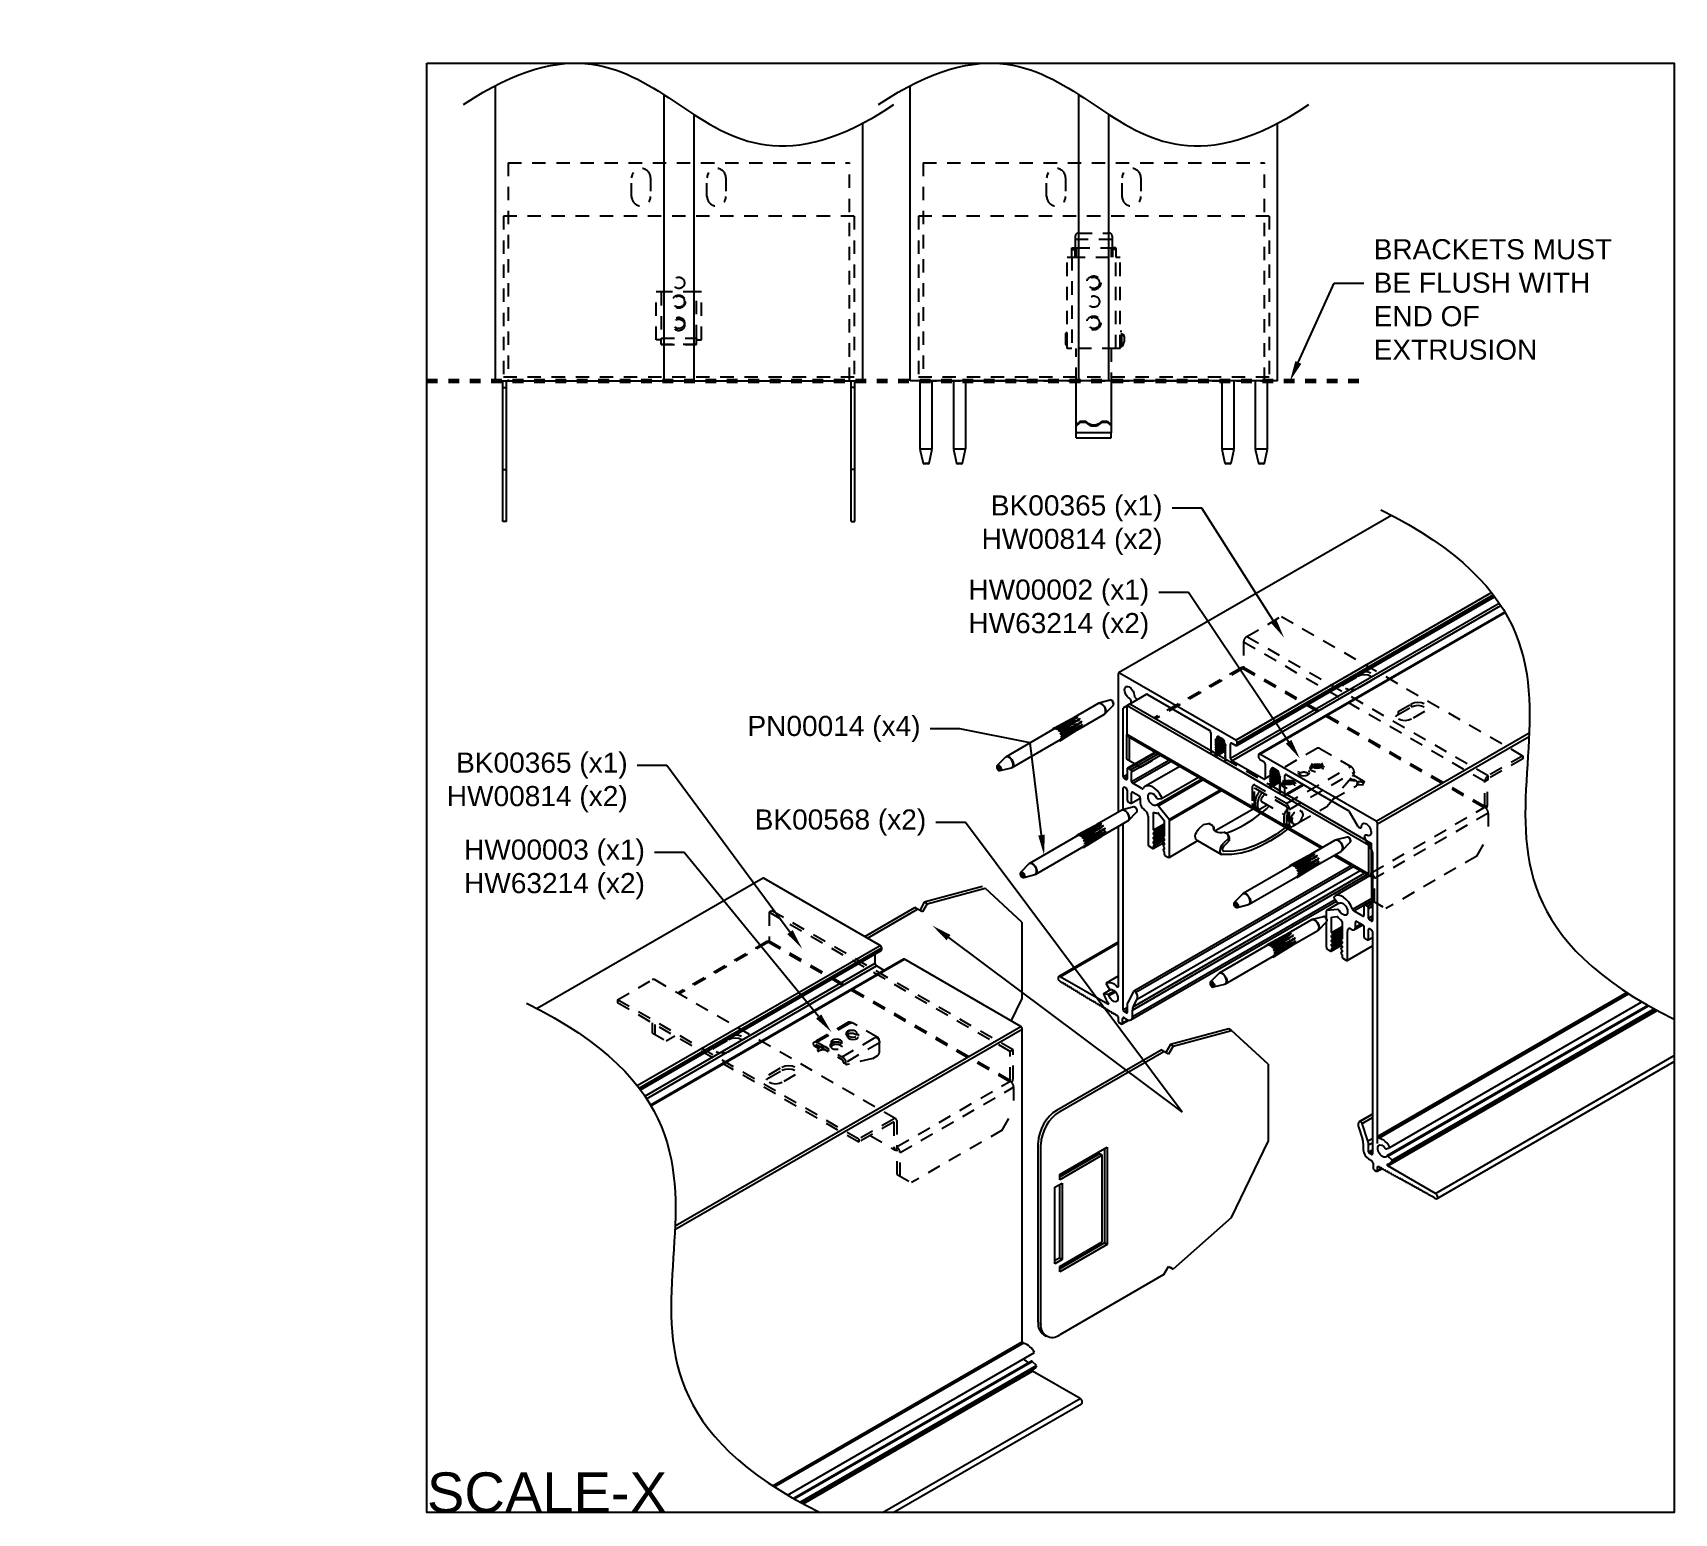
# Model space of a CAD drawing. Extents: x -3.7 to 11.6, y -13.5 to 0.3.
import ezdxf
from ezdxf import colors
from ezdxf.entities.mleader import LeaderData, LeaderLine
from ezdxf.math import Vec2, Vec3

# ---------------------------------------------------------------- set-up
doc = ezdxf.new("R2010")
doc.units = 0
doc.header["$LTSCALE"] = 0.5
doc.header["$MEASUREMENT"] = 0
doc.linetypes.add('HIDDEN', pattern=[0.375, 0.25, -0.125])
doc.linetypes.add('PHANTOM', pattern=[0.5, 0.25, -0.05, 0.05, -0.05, 0.05, -0.05])
for name, color, linetype in [('Brackets', 181, 'CONTINUOUS'), ('Dimension', 10, 'CONTINUOUS'), ('FAB DWG', 221, 'CONTINUOUS'), ('Hardware', 242, 'CONTINUOUS'), ('Housing', 150, 'CONTINUOUS')]:
    doc.layers.add(name, color=color, linetype=linetype)
doc.layers.add('Text-Unprinted', color=131, linetype='CONTINUOUS', plot=False)
doc.styles.add('LSAD_Standard', font='arial.ttf')

msp = doc.modelspace()

# ---------------------------------------------------------------- texts
at = {"layer": 'Text-Unprinted', "ltscale": 0.5, "transparency": 16777216, "style": 'LSAD_Standard'}
msp.add_attdef('SCALE-X', (0, -13.529), 'XEffectiveScaleFactor', height=0.375, dxfattribs=at)

# ---------------------------------------------------------------- linework, layer by layer
at = {"layer": 'Brackets', "linetype": 'HIDDEN', "transparency": 16777216}
for p, q in [((0.758, -0.929), (3.944, -0.929)), ((0.758, -0.929), (0.758, -2.965)), ((1.911, -1.244), (1.911, -1.071)), ((2.088, -1.071), (2.088, -1.244)), ((2.614, -1.244), (2.614, -1.071)), ((2.791, -1.071), (2.791, -1.244)), ((3.944, -2.965), (3.944, -0.929)), ((4.632, -0.929), (7.818, -0.929)), ((4.632, -0.929), (4.632, -2.965)), ((5.785, -1.244), (5.785, -1.071)), ((5.962, -1.071), (5.962, -1.244)), ((6.489, -1.244), (6.489, -1.071)), ((6.666, -1.071), (6.666, -1.244)), ((7.818, -2.965), (7.818, -0.929)), ((3.988, -1.429), (0.714, -1.429)), ((0.714, -1.429), (0.714, -2.929)), ((3.988, -1.429), (3.988, -2.929)), ((7.862, -1.429), (4.589, -1.429)), ((4.589, -1.429), (4.589, -2.929)), ((7.862, -1.429), (7.862, -2.929)), ((0.714, -2.929), (3.988, -2.929)), ((0.758, -2.965), (3.944, -2.965)), ((4.589, -2.929), (7.862, -2.929)), ((4.632, -2.965), (7.818, -2.965)), ((7.654, -5.351), (7.977, -5.164)), ((7.977, -5.164), (10.23, -6.465)), ((7.654, -5.351), (9.907, -6.651)), ((9.876, -6.705), (7.623, -5.404)), ((7.623, -5.404), (7.623, -5.639)), ((7.601, -5.643), (6.79, -6.112)), ((7.618, -5.649), (6.803, -6.119)), ((7.618, -5.649), (9.87, -6.949)), ((9.876, -6.939), (7.623, -5.639)), ((8.57, -5.763), (8.692, -5.693)), ((8.57, -5.793), (8.692, -5.722)), ((8.57, -5.763), (8.57, -5.793)), ((8.692, -5.693), (8.692, -5.722)), ((8.817, -5.765), (8.695, -5.836)), ((9.067, -6.051), (9.189, -5.98)), ((9.067, -6.08), (9.189, -6.009)), ((9.067, -6.051), (9.067, -6.08)), ((9.189, -5.98), (9.189, -6.009)), ((9.314, -6.052), (9.192, -6.123)), ((7.317, -6.417), (7.386, -6.456)), ((6.612, -6.54), (6.663, -6.57)), ((6.663, -6.57), (6.851, -6.462)), ((7.452, -6.494), (7.895, -6.75)), ((10.23, -6.465), (9.907, -6.651)), ((10.23, -6.494), (9.907, -6.68)), ((10.23, -6.465), (10.23, -6.494)), ((9.901, -6.69), (9.876, -6.705)), ((9.876, -6.939), (9.876, -6.705)), ((9.901, -6.925), (9.901, -6.69)), ((9.907, -6.68), (9.907, -6.651)), ((7.96, -6.788), (8.027, -6.826)), ((8.821, -7.555), (9.87, -6.949)), ((9.907, -7), (8.846, -7.612)), ((9.87, -6.949), (9.876, -6.946)), ((9.876, -6.939), (9.901, -6.925)), ((9.907, -7), (9.907, -7.218)), ((8.765, -7.252), (8.815, -7.281)), ((8.79, -7.296), (8.815, -7.281)), ((8.815, -7.281), (8.815, -7.339)), ((9.801, -7.402), (9.907, -7.218)), ((9.801, -7.402), (8.952, -7.892)), ((8.846, -7.83), (8.846, -7.612)), ((3.219, -7.911), (3.194, -7.926)), ((3.194, -7.926), (3.194, -8.196)), ((5.446, -9.226), (3.194, -7.926)), ((5.472, -9.211), (3.219, -7.911)), ((8.927, -7.877), (8.826, -7.818)), ((3.172, -8.2), (2.342, -8.68)), ((3.188, -8.206), (2.355, -8.687)), ((3.188, -8.206), (5.441, -9.506)), ((5.446, -9.496), (3.194, -8.196)), ((1.779, -8.742), (2.102, -8.556)), ((4.377, -9.854), (2.124, -8.554)), ((4.032, -10.043), (1.779, -8.742)), ((1.779, -8.742), (1.779, -8.771)), ((4.032, -10.072), (1.779, -8.771)), ((2.102, -8.958), (2.102, -9.051)), ((2.127, -8.972), (2.127, -9.066)), ((2.102, -9.051), (2.233, -9.127)), ((2.233, -9.127), (2.314, -9.08)), ((2.695, -9.155), (2.817, -9.084)), ((2.695, -9.184), (2.817, -9.114)), ((2.942, -9.156), (2.82, -9.227)), ((3.86, -9.147), (3.869, -9.154)), ((4.001, -9.066), (4.01, -9.073)), ((3.737, -9.219), (3.746, -9.226)), ((5.472, -9.211), (5.446, -9.226)), ((5.446, -9.496), (5.446, -9.226)), ((5.472, -9.482), (5.472, -9.211)), ((3.192, -9.442), (3.314, -9.371)), ((3.192, -9.471), (3.314, -9.401)), ((3.439, -9.444), (3.317, -9.514)), ((4.391, -10.112), (5.441, -9.506)), ((4.417, -10.169), (5.477, -9.557)), ((5.441, -9.506), (5.446, -9.503)), ((5.477, -9.557), (5.477, -9.775)), ((5.371, -9.959), (5.477, -9.775)), ((4.355, -9.856), (4.032, -10.043)), ((4.355, -9.886), (4.032, -10.072)), ((4.36, -9.889), (4.36, -10.123)), ((4.386, -9.874), (4.386, -10.109)), ((5.371, -9.959), (4.523, -10.449)), ((4.032, -10.043), (4.032, -10.072)), ((4.139, -10.01), (4.369, -10.144)), ((4.386, -10.115), (4.391, -10.112)), ((4.386, -10.144), (4.386, -10.115)), ((4.386, -10.145), (4.386, -10.144)), ((4.391, -10.373), (4.391, -10.154)), ((4.417, -10.387), (4.417, -10.169)), ((4.391, -10.373), (4.523, -10.449))]:
    msp.add_line(p, q, dxfattribs=at)
at = {"layer": 'Brackets', "transparency": 16777216}
for p, q in [((0.707, -4.277), (0.707, -2.965)), ((0.707, -3.027), (0.743, -3.027)), ((0.743, -4.277), (0.743, -2.965)), ((3.959, -4.277), (3.959, -2.965)), ((3.995, -3.027), (3.959, -3.027)), ((3.995, -4.277), (3.995, -2.965)), ((0.707, -3.794), (0.743, -3.794)), ((3.995, -3.794), (3.959, -3.794)), ((0.743, -4.277), (0.707, -4.277)), ((3.959, -4.277), (3.995, -4.277)), ((6.537, -5.996), (6.563, -5.981)), ((6.537, -5.996), (8.79, -7.296)), ((6.537, -6.266), (6.537, -5.996)), ((6.563, -5.981), (7.317, -6.417)), ((6.532, -6.276), (6.532, -6.494)), ((6.541, -6.281), (6.532, -6.276)), ((6.537, -6.266), (8.365, -7.321)), ((6.546, -6.286), (8.352, -7.328)), ((6.557, -6.292), (6.557, -6.509)), ((7.386, -6.456), (7.451, -6.494)), ((7.895, -6.75), (7.96, -6.788)), ((8.027, -6.826), (8.765, -7.252)), ((8.79, -7.296), (8.79, -7.296)), ((8.79, -7.296), (8.79, -7.566)), ((8.815, -7.339), (8.815, -7.552)), ((8.467, -7.395), (8.799, -7.586)), ((8.48, -7.387), (8.79, -7.566)), ((8.815, -7.587), (8.815, -7.558)), ((8.821, -7.816), (8.821, -7.597)), ((5.186, -7.686), (4.643, -7.832)), ((4.669, -7.846), (5.211, -7.701)), ((5.553, -8.018), (5.211, -7.701)), ((4.089, -8.152), (4.556, -7.882)), ((4.114, -8.166), (4.581, -7.897)), ((4.581, -7.897), (4.556, -7.882)), ((4.625, -7.922), (4.581, -7.897)), ((4.643, -7.832), (4.6, -7.908)), ((4.669, -7.846), (4.625, -7.922)), ((4.669, -7.846), (4.643, -7.832)), ((5.553, -8.018), (5.553, -8.738)), ((5.455, -8.941), (5.553, -8.738)), ((7.485, -9.014), (6.943, -9.159)), ((6.968, -9.174), (7.51, -9.028)), ((7.51, -9.028), (7.485, -9.014)), ((7.852, -9.345), (7.51, -9.028)), ((6.943, -9.159), (6.899, -9.235)), ((6.968, -9.174), (6.924, -9.25)), ((6.968, -9.174), (6.943, -9.159)), ((5.882, -9.771), (6.855, -9.21)), ((5.907, -9.786), (6.88, -9.224)), ((6.88, -9.224), (6.855, -9.21)), ((6.924, -9.25), (6.88, -9.224)), ((7.852, -9.345), (7.852, -10.065)), ((5.705, -11.753), (5.705, -10.077)), ((5.731, -11.767), (5.731, -10.092)), ((7.51, -10.776), (7.852, -10.065)), ((5.907, -10.373), (6.349, -10.118)), ((6.28, -10.179), (5.907, -10.395)), ((6.305, -10.194), (5.907, -10.424)), ((6.305, -10.194), (6.28, -10.179)), ((6.305, -11.002), (6.305, -10.194)), ((6.324, -10.133), (6.324, -11.012)), ((6.349, -10.118), (6.349, -11.027)), ((5.907, -10.424), (5.907, -10.373)), ((5.863, -10.492), (5.929, -10.454)), ((5.863, -11.206), (5.863, -10.492)), ((5.904, -10.468), (5.904, -11.153)), ((5.929, -10.454), (5.929, -11.168)), ((7.51, -10.776), (6.968, -11.257)), ((5.907, -11.231), (6.305, -11.002)), ((6.324, -11.012), (5.907, -11.253)), ((6.349, -11.027), (5.907, -11.282)), ((6.349, -11.027), (6.324, -11.012)), ((5.904, -11.153), (5.863, -11.177)), ((5.929, -11.168), (5.863, -11.206)), ((5.929, -11.168), (5.904, -11.153)), ((5.907, -11.282), (5.907, -11.231)), ((6.88, -11.308), (5.907, -11.87)), ((6.88, -11.308), (6.924, -11.232)), ((6.924, -11.232), (6.968, -11.257)), ((6.924, -11.232), (6.943, -11.243)), ((6.968, -11.257), (6.943, -11.243)), ((5.757, -11.867), (5.782, -11.882))]:
    msp.add_line(p, q, dxfattribs=at)
at = {"layer": 'Brackets', "ltscale": 0.5, "transparency": 16777216}
msp.add_line((6.532, -6.494), (6.612, -6.54), dxfattribs=at)
at = {"layer": 'Brackets', "linetype": 'HIDDEN', "ltscale": 0.5, "transparency": 16777216}
msp.add_line((8.826, -7.818), (8.821, -7.816), dxfattribs=at)
at = {"layer": 'Brackets', "linetype": 'HIDDEN', "transparency": 16777216, "flags": 128}
for points in [[(8.695, -5.836), (8.666, -5.847), (8.632, -5.851), (8.598, -5.847), (8.57, -5.836), (8.55, -5.819), (8.544, -5.8), (8.55, -5.78), (8.57, -5.763)], [(8.547, -5.814), (8.55, -5.809), (8.57, -5.793)], [(8.692, -5.693), (8.721, -5.682), (8.754, -5.678), (8.788, -5.682), (8.817, -5.693), (8.836, -5.709), (8.843, -5.729), (8.836, -5.748), (8.817, -5.765)], [(8.692, -5.722), (8.721, -5.711), (8.754, -5.707), (8.788, -5.711), (8.817, -5.722), (8.836, -5.739), (8.839, -5.744)], [(9.189, -5.98), (9.218, -5.969), (9.252, -5.965), (9.286, -5.969), (9.314, -5.98), (9.334, -5.997), (9.34, -6.016), (9.334, -6.036), (9.314, -6.052)], [(9.192, -6.123), (9.163, -6.134), (9.13, -6.138), (9.096, -6.134), (9.067, -6.123), (9.048, -6.106), (9.041, -6.087), (9.048, -6.067), (9.067, -6.051)], [(9.045, -6.101), (9.048, -6.096), (9.067, -6.08)], [(9.189, -6.009), (9.218, -5.998), (9.252, -5.994), (9.286, -5.998), (9.314, -6.009), (9.334, -6.026), (9.337, -6.031)], [(8.272, -6.571), (8.29, -6.578), (8.31, -6.58), (8.33, -6.578), (8.347, -6.571), (8.359, -6.561), (8.363, -6.55), (8.359, -6.538), (8.347, -6.528), (8.33, -6.521), (8.31, -6.519), (8.29, -6.521), (8.272, -6.528), (8.261, -6.538), (8.257, -6.55), (8.261, -6.561), (8.272, -6.571)], [(8.008, -6.724), (8.025, -6.73), (8.045, -6.733), (8.066, -6.73), (8.083, -6.724), (8.094, -6.714), (8.098, -6.702), (8.094, -6.691), (8.083, -6.681), (8.066, -6.674), (8.045, -6.672), (8.025, -6.674), (8.008, -6.681), (7.997, -6.691), (7.992, -6.702), (7.997, -6.714), (8.008, -6.724)], [(8.149, -6.643), (8.166, -6.649), (8.186, -6.652), (8.206, -6.649), (8.224, -6.643), (8.235, -6.633), (8.239, -6.621), (8.235, -6.609), (8.224, -6.599), (8.206, -6.593), (8.186, -6.59), (8.166, -6.593), (8.149, -6.599), (8.137, -6.609), (8.133, -6.621), (8.137, -6.633), (8.149, -6.643)], [(4.001, -9.037), (3.984, -9.03), (3.964, -9.028), (3.943, -9.03), (3.926, -9.037), (3.915, -9.047), (3.911, -9.059), (3.915, -9.07), (3.926, -9.08), (3.943, -9.087), (3.964, -9.089), (3.984, -9.087), (4.001, -9.08), (4.012, -9.07), (4.017, -9.059), (4.012, -9.047), (4.001, -9.037)], [(2.82, -9.227), (2.791, -9.238), (2.757, -9.242), (2.723, -9.238), (2.695, -9.227), (2.675, -9.21), (2.669, -9.191), (2.675, -9.171), (2.695, -9.155)], [(2.672, -9.206), (2.675, -9.201), (2.695, -9.184)], [(2.817, -9.084), (2.846, -9.073), (2.879, -9.069), (2.913, -9.073), (2.942, -9.084), (2.961, -9.101), (2.968, -9.12), (2.961, -9.14), (2.942, -9.156)], [(2.817, -9.114), (2.846, -9.102), (2.879, -9.099), (2.913, -9.102), (2.942, -9.114), (2.961, -9.13), (2.964, -9.135)], [(3.737, -9.19), (3.719, -9.183), (3.699, -9.181), (3.679, -9.183), (3.662, -9.19), (3.65, -9.2), (3.646, -9.211), (3.65, -9.223), (3.662, -9.233), (3.679, -9.239), (3.699, -9.242), (3.719, -9.239), (3.737, -9.233), (3.748, -9.223), (3.752, -9.211), (3.748, -9.2), (3.737, -9.19)], [(3.86, -9.118), (3.843, -9.112), (3.823, -9.109), (3.803, -9.112), (3.785, -9.118), (3.774, -9.128), (3.77, -9.14), (3.774, -9.151), (3.785, -9.161), (3.803, -9.168), (3.823, -9.17), (3.843, -9.168), (3.86, -9.161), (3.872, -9.151), (3.876, -9.14), (3.872, -9.128), (3.86, -9.118)], [(3.317, -9.514), (3.288, -9.525), (3.255, -9.529), (3.221, -9.525), (3.192, -9.514), (3.173, -9.498), (3.166, -9.478), (3.173, -9.459), (3.192, -9.442)], [(3.17, -9.493), (3.173, -9.488), (3.192, -9.471)], [(3.314, -9.371), (3.343, -9.36), (3.377, -9.356), (3.411, -9.36), (3.439, -9.371), (3.459, -9.388), (3.465, -9.407), (3.459, -9.427), (3.439, -9.444)], [(3.314, -9.401), (3.343, -9.39), (3.377, -9.386), (3.411, -9.39), (3.439, -9.401), (3.459, -9.417), (3.462, -9.422)], [(4.36, -10.123), (4.361, -10.129), (4.362, -10.135), (4.364, -10.139), (4.367, -10.142), (4.371, -10.144), (4.376, -10.145), (4.38, -10.145), (4.386, -10.144)]]:
    msp.add_lwpolyline(points, dxfattribs=at)
at = {"layer": 'Brackets', "transparency": 16777216, "flags": 128}
msp.add_lwpolyline([(8.79, -7.566), (8.79, -7.572), (8.792, -7.577), (8.794, -7.582), (8.797, -7.585), (8.801, -7.587), (8.805, -7.588), (8.81, -7.588), (8.815, -7.587)], dxfattribs=at)
at = {"layer": 'Brackets', "linetype": 'HIDDEN', "transparency": 16777216}
for centre in [(2.351, -2.051), (6.225, -2.051), (2.351, -2.226), (6.225, -2.226), (2.351, -2.425), (6.225, -2.425)]:
    msp.add_circle(centre, 0.053, dxfattribs=at)
for centre, radius, start, end in [((1.999, -1.071), 0.0885, 0, 180), ((2.703, -1.071), 0.0885, 0, 180), ((5.874, -1.071), 0.0885, 0, 180), ((6.577, -1.071), 0.0885, 0, 180), ((1.999, -1.244), 0.0885, 180, 0), ((2.703, -1.244), 0.0885, 180, 0), ((5.874, -1.244), 0.0885, 180, 0), ((6.577, -1.244), 0.0885, 180, 0), ((7.691, -5.408), 0.0675, 122.6055, 177.3945), ((7.61, -5.663), 0.0214, 58.1762, 114.7307), ((7.611, -5.638), 0.0123, 302.6055, 357.3945), ((8.31, -6.618), 0.0712, 49.2269, 130.7731), ((8.045, -6.771), 0.0712, 49.2269, 130.7731), ((8.186, -6.69), 0.0712, 49.2269, 130.7731), ((9.943, -6.708), 0.0675, 122.6055, 177.3945), ((9.914, -6.691), 0.0123, 122.6055, 177.3945), ((9.864, -6.939), 0.0123, 302.6055, 357.3945), ((9.84, -7.003), 0.0675, 2.6055, 57.3945), ((9.837, -6.922), 0.0643, 326.0039, 357.9493), ((8.779, -7.615), 0.0675, 2.6055, 45.8829), ((3.181, -8.22), 0.0214, 58.1762, 114.7307), ((3.181, -8.195), 0.0123, 302.6055, 357.3945), ((2.115, -8.574), 0.0221, 65.6929, 125.6176), ((3.823, -9.213), 0.0753, 60.6892, 128.8082), ((3.964, -9.132), 0.0753, 60.6892, 128.8082), ((3.7, -9.285), 0.0753, 60.6892, 128.8082), ((5.434, -9.496), 0.0123, 302.6055, 357.3945), ((5.407, -9.48), 0.0643, 326.0039, 357.9493), ((5.41, -9.56), 0.0675, 2.6055, 57.3945), ((4.367, -9.871), 0.0192, 350.786, 129.2033), ((4.357, -9.888), 0.00349, 350.786, 129.2033), ((4.389, -10.109), 0.00349, 170.786, 309.2033), ((4.349, -10.172), 0.0675, 2.6055, 57.3945), ((4.379, -10.155), 0.0123, 2.6055, 57.3945)]:
    msp.add_arc(centre, radius, start, end, dxfattribs=at)
at = {"layer": 'Brackets', "transparency": 16777216}
for centre, radius, start, end in [((6.556, -6.274), 0.024, 139.6031, 184.3107), ((6.559, -6.268), 0.0221, 174.3703, 234.3175), ((8.819, -7.552), 0.00349, 170.786, 309.2033), ((8.779, -7.615), 0.0675, 45.8829, 57.3945), ((8.809, -7.598), 0.0123, 2.6055, 57.3945), ((6.089, -10.095), 0.384, 122.6055, 177.3945), ((6.114, -10.11), 0.384, 122.6055, 177.3945), ((5.828, -11.766), 0.123, 173.7012, 234.9867), ((5.838, -11.785), 0.109, 170.786, 309.2033)]:
    msp.add_arc(centre, radius, start, end, dxfattribs=at)
at = {"layer": 'Dimension', "transparency": 16777216}
for points in [[(0.342, -0.386), (1.347, 0.283), (2.351, -0.386), (3.355, -1.056), (4.36, -0.386)], [(4.217, -0.386), (5.221, 0.283), (6.225, -0.386), (7.23, -1.056), (8.234, -0.386)]]:
    msp.add_open_spline(points, degree=3, dxfattribs=at)
at = {"layer": 'FAB DWG', "linetype": 'PHANTOM', "lineweight": 60, "ltscale": 0.5, "transparency": 16777216}
msp.add_line((0, -2.965), (8.771, -2.965), dxfattribs=at)
at = {"layer": 'Hardware', "linetype": 'HIDDEN', "transparency": 16777216}
for p, q in [((6.052, -1.614), (6.052, -1.646)), ((6.399, -1.646), (6.052, -1.646)), ((6.052, -1.646), (6.052, -1.725)), ((6.084, -1.587), (6.367, -1.587)), ((6.399, -1.646), (6.399, -1.614)), ((6.399, -1.725), (6.399, -1.646)), ((5.977, -2.662), (5.977, -1.811)), ((5.977, -1.811), (6.021, -1.811)), ((6.021, -1.725), (6.052, -1.725)), ((6.021, -1.74), (6.021, -1.725)), ((6.021, -1.811), (6.021, -1.74)), ((6.021, -1.74), (6.052, -1.74)), ((6.021, -1.811), (6.021, -2.662)), ((6.021, -1.811), (6.43, -1.811)), ((6.052, -1.74), (6.052, -1.725)), ((6.052, -1.725), (6.064, -1.725)), ((6.052, -1.811), (6.052, -1.74)), ((6.064, -1.725), (6.387, -1.725)), ((6.064, -1.811), (6.064, -1.725)), ((6.387, -1.725), (6.399, -1.725)), ((6.387, -1.725), (6.387, -1.811)), ((6.43, -1.725), (6.399, -1.725)), ((6.399, -1.725), (6.399, -1.74)), ((6.43, -1.74), (6.399, -1.74)), ((6.399, -1.74), (6.399, -1.811)), ((6.43, -1.725), (6.43, -1.74)), ((6.43, -1.74), (6.43, -1.811)), ((6.43, -2.662), (6.43, -1.811)), ((6.43, -1.811), (6.473, -1.811)), ((6.473, -2.662), (6.473, -1.811)), ((2.139, -2.584), (2.139, -2.136)), ((2.186, -2.136), (2.186, -2.567)), ((2.516, -2.136), (2.186, -2.136)), ((2.516, -2.567), (2.516, -2.136)), ((2.563, -2.584), (2.563, -2.136)), ((2.186, -2.567), (2.186, -2.572)), ((2.186, -2.567), (2.516, -2.567)), ((2.186, -2.572), (2.186, -2.584)), ((2.186, -2.572), (2.186, -2.584)), ((2.186, -2.625), (2.186, -2.584)), ((2.516, -2.567), (2.516, -2.572)), ((2.516, -2.572), (2.516, -2.584)), ((2.516, -2.572), (2.516, -2.584)), ((2.516, -2.625), (2.516, -2.584)), ((5.962, -2.528), (5.962, -2.622)), ((5.977, -2.516), (5.974, -2.516)), ((5.974, -2.516), (5.974, -2.575)), ((5.974, -2.575), (5.974, -2.634)), ((6.488, -2.504), (6.473, -2.504)), ((6.488, -2.646), (6.488, -2.504)), ((2.516, -2.625), (2.186, -2.625)), ((2.186, -2.627), (2.186, -2.625)), ((2.186, -2.627), (2.516, -2.627)), ((2.516, -2.627), (2.516, -2.625)), ((5.974, -2.634), (5.977, -2.634)), ((6.021, -2.662), (5.977, -2.662)), ((6.43, -2.662), (6.021, -2.662)), ((6.062, -2.965), (6.062, -2.662)), ((6.389, -2.662), (6.389, -2.965)), ((6.473, -2.662), (6.43, -2.662)), ((6.473, -2.646), (6.488, -2.646)), ((8.313, -6.395), (7.712, -6.742)), ((8.335, -6.397), (8.625, -6.564)), ((8.023, -6.912), (8.625, -6.564)), ((8.054, -6.965), (8.655, -6.617)), ((8.402, -6.937), (8.643, -6.654)), ((8.675, -6.702), (8.608, -6.696)), ((8.652, -6.689), (8.616, -6.686)), ((8.649, -6.646), (8.739, -6.698)), ((8.655, -6.617), (8.655, -6.624)), ((8.679, -6.703), (8.657, -6.69)), ((8.686, -6.717), (8.686, -6.725)), ((8.731, -6.738), (8.708, -6.736)), ((8.719, -6.707), (8.742, -6.709)), ((8.738, -6.736), (8.749, -6.708)), ((7.703, -6.762), (7.703, -6.91)), ((7.725, -6.923), (7.725, -6.775)), ((8.023, -6.912), (7.734, -6.744)), ((7.734, -6.77), (8.023, -6.937)), ((7.734, -6.934), (7.734, -6.886)), ((7.79, -6.892), (8.004, -7.016)), ((8.026, -6.939), (7.829, -6.826)), ((7.844, -6.834), (7.844, -6.834)), ((7.92, -6.878), (7.92, -6.878)), ((8.458, -6.871), (8.677, -6.745)), ((7.71, -6.924), (7.732, -6.937)), ((7.74, -6.948), (7.762, -6.961)), ((7.756, -6.947), (7.756, -6.899)), ((7.778, -6.96), (7.843, -6.923)), ((8.001, -7.04), (8.001, -7.088)), ((8.032, -6.952), (8.032, -7.1)), ((8.054, -7.112), (8.054, -6.965)), ((8.14, -7.088), (8.402, -6.937)), ((8.161, -6.98), (8.151, -6.974)), ((8.007, -7.103), (8.03, -7.116)), ((8.023, -7.053), (8.023, -7.101)), ((8.038, -7.114), (8.06, -7.127)), ((8.076, -7.125), (8.111, -7.105)), ((8.08, -7.097), (8.09, -7.103)), ((3.934, -8.953), (3.618, -9.135)), ((3.947, -8.963), (3.642, -9.139)), ((3.947, -8.963), (3.95, -8.961)), ((3.95, -8.961), (3.959, -8.956)), ((3.95, -8.961), (3.959, -8.958)), ((3.959, -8.956), (3.959, -8.958)), ((4.21, -9.095), (3.977, -8.96)), ((3.609, -9.159), (3.609, -9.155)), ((3.615, -9.173), (3.638, -9.186)), ((3.639, -9.164), (3.632, -9.169)), ((3.632, -9.169), (3.632, -9.172)), ((3.639, -9.164), (3.878, -9.302)), ((3.642, -9.139), (3.875, -9.274)), ((3.647, -9.187), (3.669, -9.182)), ((3.875, -9.274), (4.18, -9.098)), ((4.225, -9.145), (3.909, -9.328)), ((3.922, -9.059), (3.922, -9.081)), ((4.03, -9.081), (4.03, -9.059)), ((4.18, -9.098), (4.183, -9.096)), ((4.183, -9.096), (4.192, -9.091)), ((4.225, -9.229), (4.225, -9.145)), ((3.885, -9.319), (3.885, -9.315)), ((3.891, -9.332), (3.915, -9.346)), ((3.909, -9.332), (3.909, -9.328)), ((4.163, -9.29), (3.924, -9.347)), ((4.163, -9.29), (4.204, -9.266))]:
    msp.add_line(p, q, dxfattribs=at)
at = {"layer": 'Hardware', "transparency": 16777216}
for p, q in [((4.603, -2.965), (4.603, -3.599)), ((4.718, -3.599), (4.718, -2.965)), ((4.915, -2.965), (4.915, -3.599)), ((5.03, -3.599), (5.03, -2.965)), ((6.062, -3.377), (6.062, -2.965)), ((6.388, -2.965), (6.388, -3.376)), ((7.421, -2.965), (7.421, -3.599)), ((7.536, -3.599), (7.536, -2.965)), ((7.733, -2.965), (7.733, -3.599)), ((7.848, -3.599), (7.848, -2.965)), ((6.098, -3.343), (6.062, -3.377)), ((6.062, -3.387), (6.098, -3.353)), ((6.098, -3.353), (6.098, -3.343)), ((6.098, -3.343), (6.152, -3.343)), ((6.152, -3.353), (6.098, -3.353)), ((6.152, -3.353), (6.152, -3.343)), ((6.299, -3.343), (6.299, -3.353)), ((6.299, -3.343), (6.354, -3.343)), ((6.354, -3.353), (6.299, -3.353)), ((6.354, -3.343), (6.354, -3.353)), ((6.354, -3.343), (6.388, -3.376)), ((6.388, -3.386), (6.354, -3.353)), ((6.062, -3.387), (6.062, -3.377)), ((6.062, -3.45), (6.062, -3.387)), ((6.388, -3.45), (6.062, -3.45)), ((6.062, -3.496), (6.062, -3.45)), ((6.062, -3.496), (6.388, -3.496)), ((6.388, -3.376), (6.388, -3.386)), ((6.388, -3.386), (6.388, -3.45)), ((6.388, -3.496), (6.388, -3.45)), ((4.603, -3.599), (4.71, -3.599)), ((4.603, -3.602), (4.632, -3.733)), ((4.718, -3.602), (4.603, -3.602)), ((4.689, -3.733), (4.718, -3.602)), ((4.71, -3.599), (4.718, -3.599)), ((4.915, -3.599), (5.017, -3.599)), ((4.915, -3.602), (4.944, -3.733)), ((5.029, -3.602), (4.915, -3.602)), ((5, -3.733), (5.029, -3.602)), ((5.017, -3.599), (5.03, -3.599)), ((7.421, -3.599), (7.52, -3.599)), ((7.421, -3.602), (7.45, -3.733)), ((7.536, -3.602), (7.421, -3.602)), ((7.507, -3.733), (7.536, -3.602)), ((7.52, -3.599), (7.536, -3.599)), ((7.733, -3.599), (7.843, -3.599)), ((7.733, -3.602), (7.762, -3.733)), ((7.847, -3.602), (7.733, -3.602)), ((7.818, -3.733), (7.847, -3.602)), ((7.843, -3.599), (7.848, -3.599)), ((4.632, -3.733), (4.689, -3.733)), ((4.679, -3.74), (4.642, -3.74)), ((4.944, -3.733), (5, -3.733)), ((4.991, -3.74), (4.954, -3.74)), ((7.45, -3.733), (7.507, -3.733)), ((7.497, -3.74), (7.46, -3.74)), ((7.762, -3.733), (7.818, -3.733)), ((7.809, -3.74), (7.772, -3.74)), ((6.275, -5.974), (6.269, -5.976)), ((6.378, -5.947), (6.274, -5.974)), ((6.056, -6.1), (5.858, -6.206)), ((6.075, -6.104), (5.878, -6.21)), ((6.267, -5.977), (6.036, -6.11)), ((6.072, -6.222), (6.325, -6.076)), ((6.33, -6.072), (6.406, -5.995)), ((5.857, -6.214), (5.406, -6.474)), ((5.856, -6.208), (5.844, -6.215)), ((6.04, -6.151), (5.898, -6.227)), ((5.909, -6.324), (6.08, -6.217)), ((5.922, -6.268), (5.998, -6.22)), ((5.923, -6.315), (6.114, -6.196)), ((5.928, -6.294), (6.118, -6.176)), ((5.998, -6.22), (6.113, -6.149)), ((5.463, -6.573), (5.916, -6.312)), ((5.4, -6.478), (5.324, -6.555)), ((5.352, -6.603), (5.457, -6.576)), ((5.454, -6.576), (5.462, -6.574)), ((5.463, -6.573), (5.462, -6.574)), ((6.486, -6.973), (6.255, -7.107)), ((6.494, -6.971), (6.489, -6.972)), ((6.598, -6.943), (6.493, -6.971)), ((6.549, -7.069), (6.625, -6.992)), ((6.275, -7.096), (6.077, -7.202)), ((6.295, -7.101), (6.097, -7.207)), ((6.259, -7.148), (6.117, -7.224)), ((6.142, -7.311), (6.333, -7.193)), ((6.147, -7.291), (6.338, -7.173)), ((6.217, -7.217), (6.332, -7.146)), ((6.291, -7.219), (6.544, -7.073)), ((7.206, -7.148), (7.25, -7.105)), ((7.25, -7.105), (7.3, -7.096)), ((7.338, -7.118), (7.3, -7.096)), ((7.338, -7.118), (7.345, -7.14)), ((7.481, -7.2), (7.442, -7.178)), ((7.482, -7.238), (7.481, -7.2)), ((7.488, -7.223), (7.481, -7.2)), ((6.076, -7.21), (5.625, -7.471)), ((5.683, -7.57), (6.135, -7.309)), ((6.075, -7.205), (6.063, -7.211)), ((6.128, -7.321), (6.299, -7.214)), ((6.141, -7.265), (6.218, -7.217)), ((7.187, -7.252), (7.418, -7.385)), ((7.431, -7.352), (7.441, -7.358)), ((7.482, -7.238), (7.437, -7.282)), ((7.445, -7.303), (7.489, -7.26)), ((7.489, -7.26), (7.482, -7.238)), ((7.488, -7.223), (7.489, -7.26)), ((8.48, -7.254), (8.248, -7.388)), ((8.285, -7.5), (8.538, -7.354)), ((8.488, -7.252), (8.482, -7.253)), ((8.591, -7.224), (8.487, -7.251)), ((8.543, -7.349), (8.619, -7.272)), ((5.62, -7.475), (5.544, -7.552)), ((8.069, -7.491), (7.619, -7.751)), ((8.069, -7.486), (8.056, -7.492)), ((8.268, -7.377), (8.07, -7.483)), ((8.288, -7.382), (8.09, -7.488)), ((8.253, -7.428), (8.11, -7.505)), ((8.121, -7.601), (8.293, -7.495)), ((8.134, -7.545), (8.211, -7.498)), ((8.136, -7.592), (8.326, -7.474)), ((8.14, -7.572), (8.331, -7.453)), ((8.211, -7.498), (8.325, -7.427)), ((5.571, -7.6), (5.676, -7.573)), ((5.673, -7.573), (5.681, -7.571)), ((5.683, -7.57), (5.681, -7.571)), ((7.676, -7.851), (8.129, -7.59)), ((7.613, -7.756), (7.537, -7.833)), ((7.565, -7.881), (7.67, -7.854)), ((7.667, -7.853), (7.674, -7.852)), ((7.676, -7.851), (7.675, -7.852)), ((8.37, -7.967), (8.265, -7.994)), ((8.515, -7.841), (8.516, -7.841)), ((8.516, -7.841), (8.516, -7.841)), ((8.047, -8.12), (7.849, -8.226)), ((8.259, -7.997), (8.027, -8.13)), ((8.063, -8.242), (8.316, -8.096)), ((8.266, -7.994), (8.261, -7.996)), ((8.322, -8.092), (8.398, -8.015)), ((7.848, -8.234), (7.397, -8.494)), ((7.847, -8.228), (7.835, -8.235)), ((8.067, -8.124), (7.869, -8.23)), ((8.032, -8.171), (7.889, -8.247)), ((7.9, -8.344), (8.072, -8.237)), ((7.913, -8.288), (7.99, -8.24)), ((7.914, -8.335), (8.105, -8.216)), ((7.919, -8.314), (8.11, -8.196)), ((7.989, -8.24), (8.104, -8.169)), ((7.455, -8.593), (7.907, -8.332)), ((7.392, -8.498), (7.316, -8.575)), ((7.344, -8.623), (7.448, -8.596)), ((7.446, -8.596), (7.453, -8.594)), ((7.455, -8.593), (7.454, -8.594))]:
    msp.add_line(p, q, dxfattribs=at)
at = {"layer": 'Hardware', "transparency": 16777216, "flags": 128}
for points in [[(6.325, -6.076), (6.329, -6.073), (6.336, -6.06), (6.336, -6.042), (6.331, -6.022), (6.32, -6.002), (6.305, -5.986), (6.29, -5.976), (6.275, -5.974), (6.267, -5.977)], [(6.274, -5.974), (6.276, -5.973), (6.291, -5.976), (6.307, -5.985), (6.321, -6.001), (6.332, -6.021)], [(6.406, -5.995), (6.406, -5.995), (6.41, -5.989), (6.41, -5.98), (6.407, -5.97), (6.402, -5.96), (6.395, -5.952), (6.387, -5.947), (6.38, -5.946), (6.378, -5.947)], [(6.332, -6.021), (6.338, -6.041), (6.337, -6.059), (6.33, -6.072), (6.33, -6.072)], [(5.842, -6.222), (5.842, -6.221), (5.842, -6.218), (5.842, -6.216), (5.844, -6.215), (5.846, -6.214), (5.848, -6.215), (5.85, -6.217)], [(5.857, -6.214), (5.856, -6.211), (5.856, -6.208), (5.857, -6.206), (5.859, -6.205), (5.861, -6.206), (5.863, -6.207), (5.866, -6.209), (5.867, -6.212)], [(5.876, -6.214), (5.876, -6.212), (5.877, -6.21), (5.879, -6.21), (5.882, -6.211), (5.884, -6.212), (5.886, -6.215), (5.888, -6.218), (5.888, -6.221)], [(5.897, -6.228), (5.898, -6.227), (5.9, -6.227), (5.903, -6.228), (5.905, -6.23), (5.907, -6.233), (5.908, -6.236), (5.908, -6.239), (5.908, -6.242)], [(5.914, -6.252), (5.916, -6.252), (5.919, -6.254), (5.921, -6.256), (5.923, -6.259), (5.923, -6.263), (5.923, -6.265), (5.922, -6.267), (5.921, -6.268)], [(5.923, -6.279), (5.925, -6.281), (5.927, -6.284), (5.929, -6.287), (5.929, -6.29), (5.929, -6.292), (5.928, -6.294), (5.926, -6.295), (5.923, -6.294)], [(5.91, -6.316), (5.91, -6.319), (5.91, -6.321), (5.909, -6.323), (5.907, -6.324), (5.905, -6.324), (5.903, -6.322), (5.901, -6.321)], [(5.921, -6.302), (5.923, -6.305), (5.924, -6.308), (5.925, -6.311), (5.924, -6.314), (5.922, -6.315), (5.92, -6.315), (5.918, -6.314), (5.915, -6.312)], [(5.324, -6.583), (5.327, -6.589), (5.332, -6.594), (5.337, -6.597), (5.342, -6.598), (5.346, -6.596), (5.348, -6.592), (5.348, -6.586), (5.346, -6.58), (5.343, -6.573), (5.338, -6.568), (5.333, -6.565), (5.328, -6.564), (5.324, -6.566), (5.322, -6.57), (5.322, -6.576), (5.324, -6.583)], [(5.324, -6.555), (5.33, -6.552), (5.337, -6.553), (5.345, -6.558), (5.352, -6.566), (5.358, -6.576), (5.36, -6.586), (5.36, -6.594), (5.357, -6.601), (5.352, -6.603)], [(5.457, -6.576), (5.466, -6.571), (5.473, -6.558), (5.473, -6.54), (5.468, -6.52), (5.457, -6.5), (5.443, -6.484), (5.427, -6.475), (5.412, -6.472), (5.4, -6.478)], [(5.406, -6.474), (5.413, -6.471), (5.428, -6.473), (5.444, -6.483), (5.459, -6.499), (5.469, -6.519)], [(5.469, -6.519), (5.475, -6.539), (5.474, -6.557), (5.468, -6.57), (5.463, -6.573)], [(6.544, -7.073), (6.548, -7.07), (6.555, -7.057), (6.555, -7.039), (6.55, -7.018), (6.539, -6.999), (6.525, -6.983), (6.509, -6.973), (6.494, -6.971), (6.486, -6.973)], [(6.494, -6.97), (6.495, -6.97), (6.51, -6.972), (6.526, -6.982), (6.54, -6.998), (6.551, -7.018)], [(6.551, -7.018), (6.557, -7.038), (6.556, -7.056), (6.55, -7.069), (6.549, -7.069)], [(6.625, -6.992), (6.625, -6.992), (6.629, -6.985), (6.629, -6.976), (6.626, -6.966), (6.621, -6.957), (6.614, -6.949), (6.606, -6.944), (6.599, -6.943), (6.598, -6.943)], [(7.187, -7.252), (7.187, -7.252), (7.179, -7.243), (7.174, -7.231), (7.173, -7.215), (7.176, -7.198), (7.183, -7.18), (7.193, -7.163), (7.206, -7.148)], [(8.037, -7.146), (7.968, -7.199), (7.876, -7.26), (7.783, -7.31), (7.69, -7.348), (7.6, -7.374), (7.513, -7.387), (7.429, -7.388)], [(8.016, -7.135), (7.926, -7.2), (7.825, -7.26), (7.725, -7.307), (7.627, -7.339), (7.532, -7.356), (7.441, -7.358)], [(6.061, -7.219), (6.061, -7.218), (6.061, -7.215), (6.061, -7.213), (6.063, -7.211), (6.065, -7.211), (6.068, -7.212), (6.07, -7.214)], [(6.076, -7.211), (6.075, -7.207), (6.075, -7.205), (6.076, -7.203), (6.078, -7.202), (6.08, -7.202), (6.083, -7.204), (6.085, -7.206), (6.087, -7.209)], [(6.095, -7.211), (6.095, -7.209), (6.096, -7.207), (6.098, -7.207), (6.101, -7.207), (6.103, -7.209), (6.105, -7.212), (6.107, -7.215), (6.107, -7.218)], [(6.116, -7.225), (6.117, -7.224), (6.119, -7.224), (6.122, -7.225), (6.124, -7.227), (6.126, -7.23), (6.127, -7.233), (6.128, -7.236), (6.127, -7.238)], [(6.129, -7.312), (6.129, -7.316), (6.129, -7.318), (6.128, -7.32), (6.126, -7.321), (6.124, -7.321), (6.122, -7.319), (6.12, -7.318)], [(6.133, -7.249), (6.135, -7.249), (6.138, -7.251), (6.14, -7.253), (6.142, -7.256), (6.142, -7.259), (6.142, -7.262), (6.141, -7.264), (6.14, -7.265)], [(6.141, -7.299), (6.142, -7.302), (6.143, -7.305), (6.144, -7.308), (6.143, -7.31), (6.141, -7.312), (6.139, -7.312), (6.137, -7.311), (6.135, -7.309)], [(6.142, -7.276), (6.145, -7.278), (6.147, -7.281), (6.148, -7.284), (6.148, -7.287), (6.148, -7.289), (6.147, -7.291), (6.145, -7.291), (6.143, -7.291)], [(7.429, -7.388), (7.418, -7.385), (7.41, -7.377), (7.405, -7.364), (7.404, -7.349), (7.407, -7.331), (7.414, -7.313), (7.424, -7.296), (7.437, -7.282)], [(7.441, -7.358), (7.435, -7.356), (7.431, -7.352), (7.429, -7.345), (7.428, -7.337), (7.43, -7.328), (7.434, -7.319), (7.439, -7.31), (7.445, -7.303)], [(8.538, -7.354), (8.542, -7.35), (8.548, -7.338), (8.549, -7.32), (8.543, -7.299), (8.533, -7.28), (8.518, -7.264), (8.502, -7.254), (8.488, -7.252), (8.48, -7.254)], [(8.487, -7.251), (8.489, -7.251), (8.504, -7.253), (8.52, -7.263), (8.534, -7.279), (8.545, -7.298)], [(8.545, -7.298), (8.55, -7.319), (8.55, -7.337), (8.543, -7.349), (8.543, -7.349)], [(8.619, -7.272), (8.619, -7.272), (8.622, -7.266), (8.623, -7.257), (8.62, -7.247), (8.615, -7.238), (8.608, -7.23), (8.6, -7.225), (8.592, -7.224), (8.591, -7.224)], [(5.676, -7.573), (5.685, -7.568), (5.692, -7.555), (5.692, -7.537), (5.687, -7.517), (5.676, -7.497), (5.662, -7.481), (5.646, -7.471), (5.631, -7.469), (5.62, -7.475)], [(5.625, -7.471), (5.633, -7.468), (5.647, -7.47), (5.663, -7.48), (5.678, -7.496), (5.688, -7.516)], [(8.055, -7.5), (8.055, -7.499), (8.054, -7.496), (8.055, -7.493), (8.057, -7.492), (8.059, -7.492), (8.061, -7.493), (8.063, -7.495)], [(8.069, -7.491), (8.069, -7.488), (8.069, -7.486), (8.07, -7.484), (8.072, -7.483), (8.074, -7.483), (8.076, -7.485), (8.078, -7.487), (8.08, -7.49)], [(8.088, -7.492), (8.089, -7.489), (8.09, -7.488), (8.092, -7.487), (8.095, -7.488), (8.097, -7.49), (8.099, -7.493), (8.1, -7.496), (8.101, -7.499)], [(8.109, -7.506), (8.111, -7.505), (8.113, -7.505), (8.116, -7.506), (8.118, -7.508), (8.12, -7.511), (8.121, -7.514), (8.121, -7.517), (8.121, -7.519)], [(5.543, -7.579), (5.547, -7.586), (5.551, -7.591), (5.556, -7.594), (5.561, -7.595), (5.565, -7.593), (5.567, -7.589), (5.567, -7.583), (5.565, -7.576), (5.562, -7.57), (5.557, -7.565), (5.552, -7.562), (5.547, -7.561), (5.544, -7.563), (5.541, -7.567), (5.541, -7.573), (5.543, -7.579)], [(5.544, -7.552), (5.549, -7.549), (5.557, -7.55), (5.564, -7.555), (5.571, -7.563), (5.577, -7.572), (5.579, -7.582), (5.579, -7.591), (5.576, -7.598), (5.571, -7.6)], [(5.688, -7.516), (5.694, -7.536), (5.693, -7.554), (5.687, -7.567), (5.683, -7.57)], [(8.122, -7.593), (8.123, -7.596), (8.123, -7.599), (8.122, -7.601), (8.12, -7.602), (8.118, -7.602), (8.115, -7.6), (8.114, -7.598)], [(8.127, -7.53), (8.129, -7.53), (8.131, -7.532), (8.134, -7.534), (8.135, -7.537), (8.136, -7.54), (8.136, -7.543), (8.135, -7.545), (8.133, -7.546)], [(8.134, -7.58), (8.136, -7.583), (8.137, -7.586), (8.137, -7.589), (8.137, -7.591), (8.135, -7.592), (8.133, -7.593), (8.131, -7.592), (8.128, -7.589)], [(8.136, -7.557), (8.138, -7.559), (8.14, -7.561), (8.142, -7.564), (8.142, -7.567), (8.142, -7.57), (8.14, -7.572), (8.139, -7.572), (8.136, -7.572)], [(7.67, -7.854), (7.679, -7.848), (7.685, -7.836), (7.686, -7.818), (7.68, -7.797), (7.67, -7.778), (7.655, -7.762), (7.64, -7.752), (7.625, -7.75), (7.613, -7.756)], [(7.619, -7.751), (7.626, -7.749), (7.641, -7.751), (7.657, -7.761), (7.671, -7.777), (7.682, -7.796)], [(7.682, -7.796), (7.688, -7.817), (7.687, -7.835), (7.68, -7.848), (7.676, -7.851)], [(7.537, -7.86), (7.54, -7.866), (7.545, -7.872), (7.55, -7.875), (7.555, -7.875), (7.558, -7.874), (7.561, -7.869), (7.561, -7.864), (7.559, -7.857), (7.555, -7.851), (7.551, -7.846), (7.546, -7.843), (7.541, -7.842), (7.537, -7.844), (7.535, -7.848), (7.535, -7.854), (7.537, -7.86)], [(7.537, -7.833), (7.543, -7.83), (7.55, -7.831), (7.558, -7.836), (7.565, -7.844), (7.57, -7.853), (7.573, -7.863), (7.573, -7.872), (7.57, -7.878), (7.565, -7.881)], [(8.398, -8.015), (8.398, -8.015), (8.401, -8.009), (8.401, -8), (8.399, -7.99), (8.393, -7.98), (8.386, -7.972), (8.378, -7.967), (8.371, -7.966), (8.37, -7.967)], [(8.316, -8.096), (8.32, -8.093), (8.327, -8.08), (8.328, -8.062), (8.322, -8.042), (8.311, -8.022), (8.297, -8.006), (8.281, -7.996), (8.266, -7.994), (8.259, -7.997)], [(8.266, -7.994), (8.268, -7.993), (8.283, -7.996), (8.298, -8.005), (8.313, -8.021), (8.324, -8.041)], [(8.324, -8.041), (8.329, -8.061), (8.328, -8.079), (8.322, -8.092), (8.322, -8.092)], [(7.834, -8.242), (7.833, -8.241), (7.833, -8.238), (7.834, -8.236), (7.835, -8.235), (7.837, -8.234), (7.84, -8.236), (7.842, -8.237)], [(7.848, -8.234), (7.847, -8.231), (7.847, -8.228), (7.848, -8.226), (7.85, -8.225), (7.853, -8.226), (7.855, -8.227), (7.857, -8.229), (7.859, -8.232)], [(7.867, -8.234), (7.868, -8.232), (7.869, -8.23), (7.871, -8.23), (7.873, -8.231), (7.876, -8.232), (7.878, -8.235), (7.879, -8.238), (7.88, -8.241)], [(7.888, -8.248), (7.89, -8.247), (7.892, -8.247), (7.894, -8.248), (7.897, -8.25), (7.898, -8.253), (7.9, -8.256), (7.9, -8.259), (7.899, -8.262)], [(7.905, -8.272), (7.908, -8.272), (7.91, -8.274), (7.912, -8.276), (7.914, -8.279), (7.915, -8.283), (7.915, -8.285), (7.914, -8.287), (7.912, -8.288)], [(7.901, -8.336), (7.902, -8.339), (7.902, -8.342), (7.901, -8.343), (7.899, -8.344), (7.897, -8.344), (7.894, -8.343), (7.892, -8.341)], [(7.913, -8.322), (7.915, -8.325), (7.916, -8.329), (7.916, -8.331), (7.915, -8.334), (7.914, -8.335), (7.912, -8.335), (7.909, -8.334), (7.907, -8.332)], [(7.915, -8.299), (7.917, -8.301), (7.919, -8.304), (7.92, -8.307), (7.921, -8.31), (7.92, -8.312), (7.919, -8.314), (7.917, -8.315), (7.915, -8.314)], [(7.316, -8.575), (7.322, -8.572), (7.329, -8.573), (7.337, -8.578), (7.344, -8.586), (7.349, -8.596), (7.352, -8.606), (7.352, -8.614), (7.348, -8.621), (7.344, -8.623)], [(7.448, -8.596), (7.457, -8.591), (7.464, -8.578), (7.465, -8.56), (7.459, -8.54), (7.448, -8.52), (7.434, -8.504), (7.418, -8.495), (7.403, -8.492), (7.392, -8.498)], [(7.397, -8.494), (7.405, -8.491), (7.42, -8.494), (7.436, -8.503), (7.45, -8.519), (7.461, -8.539)], [(7.461, -8.539), (7.466, -8.559), (7.466, -8.577), (7.459, -8.59), (7.455, -8.593)], [(7.315, -8.603), (7.319, -8.609), (7.324, -8.614), (7.329, -8.617), (7.333, -8.618), (7.337, -8.616), (7.339, -8.612), (7.339, -8.606), (7.338, -8.6), (7.334, -8.593), (7.33, -8.588), (7.324, -8.585), (7.32, -8.584), (7.316, -8.586), (7.314, -8.59), (7.314, -8.596), (7.315, -8.603)]]:
    msp.add_lwpolyline(points, dxfattribs=at)
at = {"layer": 'Hardware', "linetype": 'HIDDEN', "transparency": 16777216, "flags": 128}
for points in [[(8.264, -6.552), (8.285, -6.544), (8.31, -6.541), (8.335, -6.544), (8.356, -6.552), (8.37, -6.565), (8.375, -6.579), (8.37, -6.593), (8.356, -6.605), (8.335, -6.614), (8.31, -6.616), (8.285, -6.614), (8.264, -6.605), (8.25, -6.593), (8.245, -6.579), (8.25, -6.565), (8.264, -6.552)], [(8.249, -6.592), (8.25, -6.59), (8.264, -6.578)], [(8, -6.705), (8.021, -6.697), (8.045, -6.694), (8.07, -6.697), (8.091, -6.705), (8.106, -6.717), (8.11, -6.732), (8.106, -6.746), (8.091, -6.758), (8.07, -6.766), (8.045, -6.769), (8.021, -6.766), (8, -6.758), (7.985, -6.746), (7.981, -6.732), (7.985, -6.717), (8, -6.705)], [(7.984, -6.744), (7.985, -6.743), (8, -6.731)], [(8.657, -6.69), (8.655, -6.689), (8.652, -6.689)], [(8.738, -6.736), (8.737, -6.737), (8.736, -6.737), (8.734, -6.738), (8.731, -6.738)], [(8.739, -6.698), (8.743, -6.7), (8.746, -6.703), (8.748, -6.705), (8.749, -6.706), (8.749, -6.708), (8.747, -6.709), (8.745, -6.709), (8.742, -6.709)], [(7.805, -6.901), (7.797, -6.899), (7.79, -6.892), (7.788, -6.88), (7.79, -6.866), (7.797, -6.851), (7.806, -6.839), (7.817, -6.83), (7.828, -6.826), (7.83, -6.826)], [(8.08, -7.097), (8.08, -7.097), (8.069, -7.084), (8.065, -7.064), (8.069, -7.04), (8.08, -7.015), (8.096, -6.993), (8.115, -6.977), (8.134, -6.971), (8.151, -6.974)], [(8.143, -7.086), (8.126, -7.099), (8.106, -7.106), (8.09, -7.103), (8.079, -7.09), (8.076, -7.07), (8.079, -7.046), (8.09, -7.021), (8.106, -6.999), (8.126, -6.984), (8.145, -6.977), (8.161, -6.98), (8.172, -6.993), (8.176, -7.012), (8.173, -7.034)], [(8.038, -7.117), (8.025, -7.127), (8.016, -7.134)], [(8.023, -7.101), (8.024, -7.106), (8.025, -7.11), (8.027, -7.113), (8.03, -7.116), (8.033, -7.117), (8.037, -7.117), (8.041, -7.116), (8.041, -7.116)], [(8.06, -7.127), (8.06, -7.127), (8.036, -7.146)], [(3.938, -9.037), (3.927, -9.047), (3.922, -9.059), (3.927, -9.071), (3.938, -9.081), (3.956, -9.088), (3.976, -9.09), (3.997, -9.088), (4.015, -9.081), (4.026, -9.071), (4.03, -9.059), (4.026, -9.047), (4.015, -9.037), (3.997, -9.03), (3.976, -9.028), (3.956, -9.03), (3.938, -9.037)], [(3.632, -9.172), (3.632, -9.176), (3.633, -9.18), (3.634, -9.182), (3.636, -9.185), (3.639, -9.186), (3.641, -9.187), (3.644, -9.188), (3.647, -9.187)], [(3.779, -9.145), (3.766, -9.156), (3.761, -9.17), (3.766, -9.183), (3.779, -9.195), (3.799, -9.202), (3.822, -9.205), (3.846, -9.202), (3.865, -9.195), (3.879, -9.183), (3.883, -9.17), (3.879, -9.156), (3.865, -9.145), (3.846, -9.137), (3.822, -9.135), (3.799, -9.137), (3.779, -9.145)], [(3.779, -9.172), (3.766, -9.183), (3.766, -9.183)], [(3.922, -9.081), (3.927, -9.093), (3.938, -9.103), (3.956, -9.11), (3.976, -9.112), (3.997, -9.11), (4.015, -9.103), (4.026, -9.093), (4.03, -9.081)], [(3.909, -9.332), (3.909, -9.336), (3.91, -9.339), (3.911, -9.342), (3.913, -9.344), (3.915, -9.346), (3.918, -9.347), (3.921, -9.347), (3.924, -9.347)]]:
    msp.add_lwpolyline(points, dxfattribs=at)
at = {"layer": 'Hardware', "linetype": 'HIDDEN', "transparency": 16777216}
for centre, radius in [((6.225, -2.051), 0.065), ((2.351, -2.226), 0.061), ((2.351, -2.444), 0.054), ((6.225, -2.425), 0.065)]:
    msp.add_circle(centre, radius, dxfattribs=at)
for centre, radius, start, end in [((6.082, -1.616), 0.0296, 86.1887, 175.5981), ((6.369, -1.616), 0.0296, 4.4019, 93.8113), ((5.974, -2.528), 0.0118, 90, 180), ((6.398, -2.575), 0.115, 321.988, 38.012), ((5.974, -2.622), 0.0118, 180, 270), ((8.322, -6.415), 0.0218, 54.3824, 114.3071), ((8.309, -6.648), 0.0837, 42.6352, 122.8103), ((8.589, -6.62), 0.0666, 2.6055, 57.3945), ((7.722, -6.759), 0.0189, 50.7967, 189.214), ((8.045, -6.801), 0.0837, 42.6352, 122.8103), ((8.607, -6.622), 0.0487, 318.6997, 357.273), ((8.672, -6.715), 0.0139, 350.7481, 79.4532), ((8.664, -6.727), 0.0215, 305.2221, 6.0901), ((8.704, -6.801), 0.0651, 86.0226, 108.7661), ((8.714, -6.79), 0.0834, 86.252, 110.0267), ((7.73, -6.774), 0.00516, 50.7967, 189.214), ((7.87, -6.893), 0.136, 133.6253, 176.9731), ((7.892, -6.906), 0.136, 133.6253, 176.9731), ((7.718, -6.912), 0.0151, 172.7442, 235.9436), ((7.74, -6.925), 0.0148, 172.7806, 246.0739), ((7.749, -6.936), 0.0155, 173.7012, 234.9867), ((7.77, -6.949), 0.0138, 170.786, 309.2033), ((7.037, -6.057), 1.206, 308.3852, 313.254), ((8.133, -7.046), 0.133, 140.1667, 177.4219), ((7.987, -6.968), 0.0666, 2.6055, 57.3945), ((8.013, -6.953), 0.0182, 2.6055, 57.3945), ((8.136, -7.055), 0.113, 157.8332, 178.8487), ((8.062, -7.004), 0.115, 314.7949, 345.2105), ((8.016, -7.09), 0.0151, 172.7442, 235.9436), ((8.047, -7.102), 0.0151, 172.7442, 235.9436), ((8.067, -7.115), 0.0138, 170.786, 309.2033), ((3.965, -8.982), 0.0242, 61.8675, 105.6793), ((3.624, -9.16), 0.0153, 174.7636, 233.9242), ((3.636, -9.168), 0.00437, 50.7967, 189.214), ((3.822, -9.239), 0.0796, 44.4773, 122.4184), ((4.199, -9.115), 0.0226, 10.5881, 100.9237), ((4.172, -9.123), 0.0508, 356.0225, 13.7239), ((3.87, -9.315), 0.0154, 2.6055, 57.3945), ((3.9, -9.32), 0.0153, 174.7636, 233.9242), ((4.179, -9.227), 0.0461, 302.6055, 357.3945)]:
    msp.add_arc(centre, radius, start, end, dxfattribs=at)
at = {"layer": 'Hardware', "transparency": 16777216}
for centre, radius, start, end in [((4.613, -3.599), 0.01, 180, 192.5), ((4.708, -3.599), 0.01, 347.5, 0), ((4.925, -3.599), 0.01, 180, 192.5), ((5.02, -3.599), 0.01, 347.5, 0), ((7.431, -3.599), 0.01, 180, 192.5), ((7.526, -3.599), 0.01, 347.5, 0), ((7.743, -3.599), 0.01, 180, 192.5), ((7.838, -3.599), 0.01, 347.5, 0), ((4.642, -3.73), 0.01, 192.5, 270), ((4.679, -3.73), 0.01, 270, 347.5), ((4.954, -3.73), 0.01, 192.5, 270), ((4.991, -3.73), 0.01, 270, 347.5), ((7.46, -3.73), 0.01, 192.5, 270), ((7.497, -3.73), 0.01, 270, 347.5), ((7.772, -3.73), 0.01, 192.5, 270), ((7.809, -3.73), 0.01, 270, 347.5), ((6.056, -6.101), 0.00131, 32.995, 104.5717), ((6.076, -6.106), 0.00183, 15.4908, 95.0987), ((6.095, -6.124), 0.00238, 1.7813, 77.8073), ((5.865, -6.235), 0.0225, 83.6186, 111.6901), ((5.857, -6.263), 0.0517, 53.4072, 69.4904), ((5.832, -6.293), 0.0911, 34.2851, 45.3035), ((5.831, -6.295), 0.0939, 16.796, 27.5948), ((5.867, -6.288), 0.0564, 353.8124, 8.9975), ((6.11, -6.149), 0.00245, 344.9604, 59.4304), ((6.113, -6.195), 0.00129, 314.0075, 31.7615), ((6.117, -6.175), 0.00175, 321.8837, 50.0848), ((5.899, -6.294), 0.0243, 314.025, 340.7355), ((7.009, -6.798), 0.00144, 317.1649, 35.6534), ((7.012, -6.776), 0.00108, 311.149, 14.3257), ((7.081, -6.141), 1.112, 289.7655, 309.2875), ((6.275, -7.098), 0.00131, 32.995, 104.5717), ((6.295, -7.103), 0.00183, 15.4908, 95.0987), ((6.315, -7.12), 0.00238, 1.7813, 77.8073), ((6.329, -7.145), 0.00245, 344.9604, 59.4304), ((6.332, -7.192), 0.00129, 314.0075, 31.7615), ((6.336, -7.171), 0.00175, 321.8837, 50.0848), ((6.084, -7.232), 0.0225, 83.6186, 111.6901), ((6.077, -7.259), 0.0517, 53.4072, 69.4904), ((6.052, -7.29), 0.0911, 34.2851, 45.3035), ((6.05, -7.292), 0.0939, 16.796, 27.5948), ((6.118, -7.291), 0.0243, 314.025, 340.7355), ((6.086, -7.285), 0.0564, 353.8124, 8.9975), ((8.078, -7.512), 0.0225, 83.6186, 111.6901), ((8.07, -7.54), 0.0517, 53.4072, 69.4904), ((8.045, -7.571), 0.0911, 34.2851, 45.3035), ((8.269, -7.378), 0.00131, 32.995, 104.5717), ((8.288, -7.384), 0.00183, 15.4908, 95.0987), ((8.308, -7.401), 0.00238, 1.7813, 77.8073), ((8.323, -7.426), 0.00245, 344.9604, 59.4304), ((8.325, -7.473), 0.00129, 314.0075, 31.7615), ((8.33, -7.452), 0.00175, 321.8837, 50.0848), ((8.043, -7.573), 0.0939, 16.796, 27.5948), ((8.111, -7.572), 0.0243, 314.025, 340.7355), ((8.08, -7.566), 0.0564, 353.8124, 8.9975), ((8.047, -8.121), 0.00131, 32.995, 104.5717), ((7.856, -8.255), 0.0225, 83.6186, 111.6901), ((7.849, -8.283), 0.0517, 53.4072, 69.4904), ((7.824, -8.313), 0.0911, 34.2851, 45.3035), ((7.822, -8.315), 0.0939, 16.796, 27.5948), ((8.067, -8.126), 0.00183, 15.4908, 95.0987), ((8.087, -8.144), 0.00238, 1.7813, 77.8073), ((8.102, -8.169), 0.00245, 344.9604, 59.4304), ((8.104, -8.215), 0.00129, 314.0075, 31.7615), ((8.108, -8.195), 0.00175, 321.8837, 50.0848), ((7.89, -8.314), 0.0243, 314.025, 340.7355), ((7.859, -8.308), 0.0564, 353.8124, 8.9975)]:
    msp.add_arc(centre, radius, start, end, dxfattribs=at)
for centre, major_axis, ratio, start_param, end_param in [((6.226, -3.287), (0.0945, 0), 0.946063, 3.816725, 5.608053), ((6.226, -3.297), (0.0945, 0), 0.946118, 3.816724, 5.608054), ((7.43, -7.11), (0.0889, 0.0321), 0.733563, 2.800234, 4.591563), ((7.437, -7.132), (0.0889, 0.0321), 0.733628, 2.800051, 2.940457)]:
    msp.add_ellipse(centre, major_axis=major_axis, ratio=ratio, start_param=start_param, end_param=end_param, dxfattribs=at)
at = {"layer": 'Hardware', "linetype": 'HIDDEN', "transparency": 16777216}
for points, knots in [([(2.186, -2.136), (2.181, -2.136), (2.171, -2.136), (2.158, -2.136), (2.147, -2.136), (2.14, -2.136), (2.139, -2.136), (2.139, -2.136)], [0, 0, 0, 0, 0.202788, 0.405576, 0.608364, 0.811152, 1, 1, 1, 1]), ([(2.563, -2.136), (2.563, -2.136), (2.562, -2.136), (2.554, -2.136), (2.543, -2.136), (2.53, -2.136), (2.521, -2.136), (2.516, -2.136)], [0, 0, 0, 0, 0.202788, 0.405576, 0.608364, 0.811152, 1, 1, 1, 1]), ([(2.186, -2.584), (2.18, -2.584), (2.171, -2.584), (2.16, -2.584), (2.153, -2.584), (2.147, -2.584), (2.141, -2.584), (2.14, -2.584), (2.139, -2.584)], [0, 0, 0, 0, 0.238133, 0.367508, 0.5, 0.632492, 0.761867, 1, 1, 1, 1]), ([(2.516, -2.584), (2.522, -2.584), (2.531, -2.584), (2.542, -2.584), (2.549, -2.584), (2.555, -2.584), (2.561, -2.584), (2.562, -2.584), (2.563, -2.584)], [0, 0, 0, 0, 0.2381325, 0.3675078, 0.5, 0.6324922, 0.7618675, 1, 1, 1, 1]), ([(3.959, -8.956), (3.955, -8.954), (3.948, -8.951), (3.941, -8.95), (3.937, -8.951), (3.935, -8.952), (3.935, -8.953)], [0, 0, 0, 0, 0.451125, 0.696217, 0.947214, 1, 1, 1, 1]), ([(3.609, -9.155), (3.609, -9.151), (3.61, -9.144), (3.615, -9.136), (3.623, -9.133), (3.632, -9.134), (3.639, -9.137), (3.642, -9.139)], [0, 0, 0, 0, 0.202788, 0.405576, 0.608364, 0.811152, 1, 1, 1, 1]), ([(4.192, -9.091), (4.196, -9.094), (4.202, -9.097), (4.21, -9.106), (4.216, -9.113), (4.22, -9.122), (4.224, -9.133), (4.225, -9.14), (4.225, -9.145)], [0, 0, 0, 0, 0.238133, 0.367508, 0.5, 0.632492, 0.761867, 1, 1, 1, 1]), ([(3.875, -9.274), (3.879, -9.276), (3.886, -9.28), (3.895, -9.291), (3.903, -9.303), (3.908, -9.316), (3.908, -9.324), (3.909, -9.328)], [0, 0, 0, 0, 0.202788, 0.405576, 0.608364, 0.811152, 1, 1, 1, 1])]:
    msp.add_open_spline(points, degree=3, knots=knots, dxfattribs=at)
at = {"layer": 'Hardware', "transparency": 16777216}
for points, knots in [([(6.406, -5.995), (6.407, -5.994), (6.409, -5.992), (6.411, -5.987), (6.412, -5.979), (6.41, -5.97), (6.406, -5.96), (6.398, -5.952), (6.39, -5.947), (6.383, -5.945), (6.38, -5.947), (6.379, -5.947)], [0, 0, 0, 0, 0.0341972, 0.1359613, 0.2488412, 0.3845063, 0.5314127, 0.6791678, 0.836556, 0.9534937, 1, 1, 1, 1]), ([(5.867, -6.212), (5.871, -6.21), (5.891, -6.198), (5.954, -6.161), (6.014, -6.126), (6.057, -6.1)], [0, 0, 0, 0, 0.058989, 0.315059, 1, 1, 1, 1]), ([(5.888, -6.221), (5.892, -6.219), (5.912, -6.207), (5.975, -6.168), (6.034, -6.132), (6.077, -6.105)], [0, 0, 0, 0, 0.058989, 0.315059, 1, 1, 1, 1]), ([(5.908, -6.242), (5.911, -6.239), (5.931, -6.227), (5.995, -6.188), (6.054, -6.15), (6.098, -6.123)], [0, 0, 0, 0, 0.058989, 0.315059, 1, 1, 1, 1]), ([(6.096, -6.121), (6.095, -6.121), (6.092, -6.123), (6.074, -6.133), (6.056, -6.142), (6.042, -6.15), (6.04, -6.151)], [0, 0, 0, 0, 0.026637, 0.205031, 0.918608, 1, 1, 1, 1]), ([(6.112, -6.146), (6.111, -6.147), (6.107, -6.149), (6.09, -6.158), (6.025, -6.193), (5.963, -6.226), (5.914, -6.252)], [0, 0, 0, 0, 0.007458, 0.057409, 0.257212, 1, 1, 1, 1]), ([(6.114, -6.195), (6.113, -6.195), (6.11, -6.197), (6.093, -6.206), (6.03, -6.242), (5.969, -6.276), (5.921, -6.302)], [0, 0, 0, 0, 0.007458, 0.057409, 0.257212, 1, 1, 1, 1]), ([(6.118, -6.173), (6.118, -6.174), (6.114, -6.176), (6.097, -6.185), (6.033, -6.22), (5.971, -6.253), (5.923, -6.279)], [0, 0, 0, 0, 0.007458, 0.057409, 0.257212, 1, 1, 1, 1]), ([(5.324, -6.555), (5.324, -6.556), (5.322, -6.558), (5.32, -6.563), (5.319, -6.57), (5.32, -6.577), (5.321, -6.581), (5.322, -6.582)], [0, 0, 0, 0, 0.065785, 0.306251, 0.571545, 0.890556, 1, 1, 1, 1]), ([(5.322, -6.582), (5.323, -6.585), (5.326, -6.591), (5.333, -6.599), (5.341, -6.603), (5.348, -6.604), (5.351, -6.603), (5.352, -6.603)], [0, 0, 0, 0, 0.221492, 0.477911, 0.724167, 0.926519, 1, 1, 1, 1]), ([(6.625, -6.991), (6.626, -6.991), (6.628, -6.989), (6.63, -6.984), (6.631, -6.976), (6.63, -6.967), (6.625, -6.957), (6.618, -6.949), (6.609, -6.944), (6.602, -6.942), (6.599, -6.943), (6.598, -6.944)], [0, 0, 0, 0, 0.0341972, 0.1359613, 0.2488412, 0.3845063, 0.5314127, 0.6791678, 0.836556, 0.9534937, 1, 1, 1, 1]), ([(6.087, -7.209), (6.09, -7.207), (6.11, -7.195), (6.173, -7.158), (6.233, -7.122), (6.276, -7.097)], [0, 0, 0, 0, 0.058989, 0.315059, 1, 1, 1, 1]), ([(6.107, -7.218), (6.111, -7.216), (6.131, -7.203), (6.194, -7.165), (6.253, -7.129), (6.297, -7.102)], [0, 0, 0, 0, 0.058989, 0.315059, 1, 1, 1, 1]), ([(6.127, -7.238), (6.131, -7.236), (6.151, -7.224), (6.214, -7.184), (6.274, -7.147), (6.317, -7.12)], [0, 0, 0, 0, 0.058989, 0.315059, 1, 1, 1, 1]), ([(6.331, -7.143), (6.33, -7.143), (6.326, -7.145), (6.309, -7.154), (6.244, -7.189), (6.182, -7.223), (6.133, -7.249)], [0, 0, 0, 0, 0.007458, 0.057409, 0.257212, 1, 1, 1, 1]), ([(6.333, -7.191), (6.332, -7.192), (6.329, -7.194), (6.312, -7.203), (6.249, -7.239), (6.188, -7.273), (6.141, -7.299)], [0, 0, 0, 0, 0.007458, 0.057409, 0.257212, 1, 1, 1, 1]), ([(6.337, -7.17), (6.337, -7.17), (6.333, -7.172), (6.316, -7.181), (6.252, -7.216), (6.191, -7.25), (6.142, -7.276)], [0, 0, 0, 0, 0.007458, 0.057409, 0.257212, 1, 1, 1, 1]), ([(6.315, -7.118), (6.315, -7.118), (6.311, -7.12), (6.294, -7.129), (6.275, -7.139), (6.261, -7.147), (6.259, -7.148)], [0, 0, 0, 0, 0.026637, 0.205031, 0.918608, 1, 1, 1, 1]), ([(8.619, -7.272), (8.619, -7.272), (8.622, -7.27), (8.624, -7.265), (8.625, -7.257), (8.623, -7.248), (8.619, -7.238), (8.611, -7.229), (8.603, -7.225), (8.596, -7.223), (8.593, -7.224), (8.592, -7.224)], [0, 0, 0, 0, 0.0341972, 0.1359613, 0.2488412, 0.3845063, 0.5314127, 0.6791678, 0.836556, 0.9534937, 1, 1, 1, 1]), ([(8.08, -7.49), (8.084, -7.488), (8.104, -7.476), (8.167, -7.438), (8.227, -7.403), (8.27, -7.378)], [0, 0, 0, 0, 0.058989, 0.315059, 1, 1, 1, 1]), ([(8.101, -7.499), (8.105, -7.496), (8.125, -7.484), (8.188, -7.446), (8.247, -7.409), (8.29, -7.383)], [0, 0, 0, 0, 0.058989, 0.315059, 1, 1, 1, 1]), ([(8.121, -7.519), (8.124, -7.517), (8.144, -7.504), (8.208, -7.465), (8.267, -7.428), (8.311, -7.401)], [0, 0, 0, 0, 0.058989, 0.315059, 1, 1, 1, 1]), ([(8.324, -7.424), (8.324, -7.424), (8.32, -7.426), (8.303, -7.435), (8.238, -7.47), (8.176, -7.503), (8.127, -7.53)], [0, 0, 0, 0, 0.007458, 0.057409, 0.257212, 1, 1, 1, 1]), ([(8.327, -7.472), (8.326, -7.472), (8.322, -7.475), (8.306, -7.484), (8.242, -7.519), (8.182, -7.553), (8.134, -7.58)], [0, 0, 0, 0, 0.007458, 0.057409, 0.257212, 1, 1, 1, 1]), ([(8.331, -7.451), (8.33, -7.451), (8.327, -7.453), (8.31, -7.462), (8.246, -7.497), (8.184, -7.53), (8.136, -7.557)], [0, 0, 0, 0, 0.007458, 0.057409, 0.257212, 1, 1, 1, 1]), ([(8.309, -7.399), (8.308, -7.399), (8.304, -7.401), (8.287, -7.41), (8.269, -7.42), (8.254, -7.428), (8.253, -7.429)], [0, 0, 0, 0, 0.026637, 0.205031, 0.918608, 1, 1, 1, 1]), ([(5.544, -7.552), (5.543, -7.553), (5.541, -7.554), (5.539, -7.559), (5.538, -7.567), (5.539, -7.574), (5.54, -7.578), (5.541, -7.579)], [0, 0, 0, 0, 0.065785, 0.306251, 0.571545, 0.890556, 1, 1, 1, 1]), ([(5.541, -7.579), (5.542, -7.582), (5.545, -7.588), (5.552, -7.595), (5.56, -7.6), (5.567, -7.601), (5.57, -7.6), (5.571, -7.6)], [0, 0, 0, 0, 0.221492, 0.477911, 0.724167, 0.926519, 1, 1, 1, 1]), ([(7.537, -7.833), (7.537, -7.833), (7.535, -7.835), (7.533, -7.84), (7.531, -7.848), (7.533, -7.855), (7.534, -7.859), (7.535, -7.86)], [0, 0, 0, 0, 0.065785, 0.306251, 0.571545, 0.890556, 1, 1, 1, 1]), ([(7.535, -7.86), (7.536, -7.863), (7.539, -7.869), (7.546, -7.876), (7.554, -7.881), (7.561, -7.882), (7.564, -7.881), (7.565, -7.881)], [0, 0, 0, 0, 0.221492, 0.477911, 0.724167, 0.926519, 1, 1, 1, 1]), ([(8.398, -8.015), (8.398, -8.014), (8.401, -8.012), (8.403, -8.007), (8.404, -7.999), (8.402, -7.99), (8.397, -7.98), (8.39, -7.972), (8.382, -7.967), (8.375, -7.965), (8.371, -7.967), (8.37, -7.967)], [0, 0, 0, 0, 0.0341972, 0.1359613, 0.2488412, 0.3845063, 0.5314127, 0.6791678, 0.836556, 0.9534937, 1, 1, 1, 1]), ([(7.859, -8.232), (7.863, -8.23), (7.883, -8.218), (7.946, -8.181), (8.005, -8.146), (8.049, -8.12)], [0, 0, 0, 0, 0.058989, 0.315059, 1, 1, 1, 1]), ([(7.88, -8.241), (7.883, -8.239), (7.903, -8.227), (7.966, -8.188), (8.026, -8.152), (8.069, -8.125)], [0, 0, 0, 0, 0.058989, 0.315059, 1, 1, 1, 1]), ([(7.899, -8.262), (7.903, -8.259), (7.923, -8.247), (7.986, -8.208), (8.046, -8.17), (8.089, -8.143)], [0, 0, 0, 0, 0.058989, 0.315059, 1, 1, 1, 1]), ([(8.103, -8.166), (8.103, -8.167), (8.099, -8.169), (8.082, -8.178), (8.016, -8.213), (7.954, -8.246), (7.905, -8.272)], [0, 0, 0, 0, 0.007458, 0.057409, 0.257212, 1, 1, 1, 1]), ([(8.105, -8.215), (8.105, -8.215), (8.101, -8.217), (8.085, -8.226), (8.021, -8.262), (7.961, -8.296), (7.913, -8.322)], [0, 0, 0, 0, 0.007458, 0.057409, 0.257212, 1, 1, 1, 1]), ([(8.11, -8.193), (8.109, -8.194), (8.105, -8.196), (8.089, -8.205), (8.024, -8.24), (7.963, -8.273), (7.915, -8.299)], [0, 0, 0, 0, 0.007458, 0.057409, 0.257212, 1, 1, 1, 1]), ([(8.087, -8.141), (8.087, -8.141), (8.083, -8.144), (8.066, -8.153), (8.048, -8.162), (8.033, -8.17), (8.032, -8.171)], [0, 0, 0, 0, 0.026637, 0.205031, 0.918608, 1, 1, 1, 1]), ([(7.316, -8.575), (7.315, -8.576), (7.313, -8.578), (7.311, -8.583), (7.31, -8.59), (7.311, -8.597), (7.313, -8.601), (7.313, -8.602)], [0, 0, 0, 0, 0.065785, 0.306251, 0.571545, 0.890556, 1, 1, 1, 1]), ([(7.313, -8.602), (7.315, -8.605), (7.318, -8.611), (7.325, -8.619), (7.333, -8.623), (7.339, -8.624), (7.343, -8.623), (7.343, -8.623)], [0, 0, 0, 0, 0.221492, 0.477911, 0.724167, 0.926519, 1, 1, 1, 1])]:
    msp.add_open_spline(points, degree=3, knots=knots, dxfattribs=at)
at = {"layer": 'Housing', "transparency": 16777216}
for p, q in [((0.637, -0.211), (0.637, -2.965)), ((2.211, -0.294), (2.211, -2.965)), ((4.512, -2.965), (4.512, -0.211)), ((6.085, -2.965), (6.085, -0.294)), ((2.491, -0.479), (2.491, -2.965)), ((4.065, -0.562), (4.065, -2.965)), ((6.366, -2.965), (6.366, -0.479)), ((7.939, -2.965), (7.939, -0.562)), ((0.637, -2.965), (4.065, -2.965)), ((7.939, -2.965), (4.512, -2.965)), ((9.005, -4.221), (6.456, -5.692)), ((7.501, -6.487), (10.009, -5.039)), ((7.55, -6.319), (9.937, -4.941)), ((7.56, -6.369), (9.967, -4.98)), ((7.564, -6.344), (9.955, -4.964)), ((7.564, -6.36), (9.963, -4.975)), ((7.515, -6.511), (10.025, -5.063)), ((10.063, -5.124), (7.767, -6.449)), ((7.777, -6.45), (10.066, -5.129)), ((6.452, -5.701), (6.452, -6.993)), ((7.55, -6.319), (6.466, -5.693)), ((6.505, -6.013), (6.717, -5.891)), ((6.726, -5.892), (7.303, -6.225)), ((6.501, -6.659), (6.501, -6.022)), ((7.317, -6.25), (7.317, -6.43)), ((8.861, -7.076), (10.29, -6.251)), ((6.8, -6.432), (6.54, -6.582)), ((6.547, -6.583), (6.804, -6.435)), ((7.36, -6.315), (7.37, -6.312)), ((7.366, -6.326), (7.36, -6.315)), ((7.36, -6.337), (7.366, -6.336)), ((7.366, -6.348), (7.36, -6.337)), ((7.36, -6.359), (7.366, -6.358)), ((7.366, -6.37), (7.36, -6.359)), ((7.36, -6.382), (7.366, -6.38)), ((7.366, -6.392), (7.36, -6.382)), ((7.36, -6.404), (7.366, -6.402)), ((7.366, -6.414), (7.36, -6.404)), ((7.36, -6.426), (7.366, -6.424)), ((7.366, -6.436), (7.36, -6.426)), ((7.366, -6.326), (7.413, -6.299)), ((7.366, -6.348), (7.431, -6.31)), ((7.366, -6.37), (7.442, -6.326)), ((7.366, -6.392), (7.447, -6.345)), ((7.366, -6.414), (7.453, -6.364)), ((7.366, -6.436), (7.453, -6.386)), ((7.366, -6.458), (7.453, -6.408)), ((7.367, -6.335), (7.422, -6.304)), ((7.367, -6.357), (7.437, -6.317)), ((7.367, -6.379), (7.445, -6.334)), ((7.367, -6.401), (7.447, -6.355)), ((7.367, -6.424), (7.458, -6.371)), ((7.367, -6.446), (7.458, -6.393)), ((7.367, -6.468), (7.458, -6.415)), ((7.37, -6.312), (7.403, -6.293)), ((7.372, -6.3), (7.394, -6.288)), ((7.372, -6.309), (7.401, -6.292)), ((7.372, -6.309), (7.372, -6.3)), ((7.394, -6.288), (7.425, -6.305)), ((7.447, -6.343), (7.447, -6.351)), ((7.449, -6.358), (7.459, -6.373)), ((7.458, -6.372), (7.452, -6.375)), ((7.452, -6.375), (7.458, -6.372)), ((7.459, -6.373), (7.452, -6.375)), ((7.458, -6.394), (7.452, -6.397)), ((7.452, -6.397), (7.458, -6.394)), ((7.459, -6.395), (7.452, -6.397)), ((7.458, -6.416), (7.452, -6.419)), ((7.452, -6.419), (7.458, -6.416)), ((7.459, -6.417), (7.452, -6.419)), ((7.453, -6.385), (7.459, -6.395)), ((7.453, -6.408), (7.459, -6.417)), ((7.453, -6.43), (7.459, -6.439)), ((7.501, -6.487), (7.501, -6.356)), ((7.515, -6.348), (7.55, -6.368)), ((7.564, -6.36), (7.564, -6.344)), ((8.875, -7.1), (10.289, -6.284)), ((6.569, -6.595), (6.547, -6.583)), ((6.569, -6.595), (6.825, -6.447)), ((6.579, -6.614), (6.847, -6.459)), ((6.579, -6.704), (6.925, -6.505)), ((6.59, -6.722), (6.946, -6.517)), ((7.028, -6.564), (6.707, -6.749)), ((7.332, -6.454), (7.355, -6.467)), ((7.36, -6.448), (7.366, -6.446)), ((7.366, -6.458), (7.36, -6.448)), ((7.364, -6.469), (7.366, -6.468)), ((7.458, -6.438), (7.452, -6.441)), ((7.452, -6.441), (7.458, -6.438)), ((7.459, -6.439), (7.452, -6.441)), ((7.458, -6.46), (7.452, -6.463)), ((7.452, -6.463), (7.458, -6.46)), ((7.459, -6.461), (7.452, -6.463)), ((7.458, -6.482), (7.452, -6.486)), ((7.452, -6.485), (7.458, -6.482)), ((7.459, -6.483), (7.452, -6.485)), ((7.458, -6.504), (7.452, -6.508)), ((7.452, -6.507), (7.458, -6.504)), ((7.459, -6.505), (7.452, -6.507)), ((7.452, -6.517), (7.455, -6.521)), ((7.453, -6.452), (7.459, -6.461)), ((7.453, -6.474), (7.459, -6.483)), ((7.453, -6.496), (7.459, -6.505)), ((7.464, -6.53), (7.863, -6.761)), ((7.812, -6.682), (7.515, -6.511)), ((7.763, -6.458), (7.763, -6.474)), ((8.861, -7.076), (7.777, -6.45)), ((7.777, -6.499), (7.812, -6.519)), ((7.826, -6.544), (7.826, -6.674)), ((7.879, -6.606), (7.912, -6.587)), ((7.881, -6.594), (7.903, -6.581)), ((7.881, -6.602), (7.91, -6.585)), ((7.903, -6.581), (7.933, -6.599)), ((6.501, -6.659), (6.537, -6.639)), ((6.512, -6.678), (6.537, -6.663)), ((6.526, -6.686), (6.512, -6.678)), ((6.537, -6.589), (6.537, -6.68)), ((6.579, -6.704), (6.579, -6.614)), ((6.675, -6.771), (6.59, -6.722)), ((7.233, -6.682), (6.812, -6.925)), ((6.825, -6.931), (7.244, -6.689)), ((6.859, -6.864), (7.203, -6.665)), ((7.869, -6.609), (7.879, -6.606)), ((7.875, -6.619), (7.869, -6.609)), ((7.869, -6.631), (7.875, -6.629)), ((7.875, -6.641), (7.869, -6.631)), ((7.869, -6.653), (7.875, -6.651)), ((7.875, -6.663), (7.869, -6.653)), ((7.869, -6.675), (7.875, -6.673)), ((7.875, -6.685), (7.869, -6.675)), ((7.869, -6.697), (7.875, -6.695)), ((7.875, -6.707), (7.869, -6.697)), ((7.869, -6.719), (7.875, -6.717)), ((7.875, -6.729), (7.869, -6.719)), ((7.869, -6.741), (7.875, -6.739)), ((7.875, -6.751), (7.869, -6.741)), ((7.875, -6.619), (7.922, -6.592)), ((7.875, -6.629), (7.93, -6.597)), ((7.875, -6.641), (7.94, -6.604)), ((7.875, -6.651), (7.946, -6.611)), ((7.875, -6.663), (7.951, -6.619)), ((7.875, -6.673), (7.954, -6.628)), ((7.875, -6.685), (7.955, -6.639)), ((7.875, -6.695), (7.956, -6.649)), ((7.875, -6.707), (7.961, -6.657)), ((7.875, -6.717), (7.966, -6.665)), ((7.875, -6.729), (7.961, -6.68)), ((7.875, -6.739), (7.966, -6.687)), ((7.875, -6.751), (7.961, -6.702)), ((7.875, -6.761), (7.966, -6.709)), ((7.881, -6.602), (7.881, -6.594)), ((7.955, -6.637), (7.955, -6.645)), ((7.957, -6.652), (7.967, -6.666)), ((7.967, -6.665), (7.961, -6.669)), ((7.961, -6.669), (7.967, -6.665)), ((7.967, -6.666), (7.961, -6.669)), ((7.961, -6.679), (7.967, -6.688)), ((7.967, -6.687), (7.961, -6.691)), ((7.961, -6.691), (7.967, -6.687)), ((7.967, -6.688), (7.961, -6.691)), ((7.961, -6.701), (7.967, -6.71)), ((7.967, -6.709), (7.961, -6.713)), ((7.961, -6.713), (7.967, -6.709)), ((7.967, -6.71), (7.961, -6.713)), ((7.961, -6.723), (7.967, -6.732)), ((7.967, -6.731), (7.961, -6.735)), ((7.961, -6.735), (7.967, -6.731)), ((7.967, -6.732), (7.961, -6.735)), ((8.006, -6.838), (8.186, -6.735)), ((8.01, -6.829), (8.01, -6.65)), ((8.01, -6.829), (8.18, -6.731)), ((8.024, -6.642), (8.601, -6.975)), ((6.501, -6.968), (6.501, -6.765)), ((6.512, -6.759), (6.526, -6.767)), ((6.537, -6.786), (6.537, -6.876)), ((6.547, -6.895), (6.569, -6.907)), ((6.576, -6.908), (6.659, -6.86)), ((6.579, -6.901), (6.579, -6.81)), ((6.59, -6.804), (6.645, -6.836)), ((6.659, -6.86), (6.659, -6.874)), ((6.659, -6.86), (6.659, -6.905)), ((6.825, -6.867), (6.858, -6.864)), ((6.928, -7.059), (7.407, -6.783)), ((6.932, -7.069), (7.417, -6.789)), ((7.872, -6.762), (7.875, -6.761)), ((7.961, -6.745), (7.967, -6.754)), ((7.967, -6.753), (7.961, -6.757)), ((7.967, -6.754), (7.961, -6.757)), ((7.961, -6.757), (7.967, -6.754)), ((7.961, -6.767), (7.967, -6.776)), ((7.967, -6.776), (7.961, -6.779)), ((7.967, -6.776), (7.961, -6.779)), ((7.961, -6.779), (7.967, -6.776)), ((7.961, -6.789), (7.967, -6.798)), ((7.967, -6.798), (7.961, -6.801)), ((7.967, -6.798), (7.961, -6.801)), ((7.961, -6.801), (7.967, -6.798)), ((7.961, -6.811), (7.964, -6.815)), ((7.973, -6.824), (7.996, -6.837)), ((6.501, -6.972), (6.501, -6.971)), ((6.694, -6.967), (6.699, -6.969)), ((6.734, -7.03), (6.734, -7.297)), ((6.783, -6.998), (6.791, -6.994)), ((6.783, -7.157), (6.783, -6.998)), ((6.928, -7.059), (6.825, -6.931)), ((6.831, -7.005), (6.882, -7.068)), ((7.357, -7.165), (7.713, -6.959)), ((8.611, -6.985), (8.688, -7.118)), ((6.452, -7.126), (6.452, -8.62)), ((6.501, -8.837), (6.501, -7.097)), ((6.783, -7.157), (6.882, -7.1)), ((6.783, -7.198), (6.882, -7.141)), ((6.791, -7.169), (6.783, -7.157)), ((6.783, -7.239), (6.882, -7.181)), ((6.783, -7.185), (6.791, -7.182)), ((6.783, -7.198), (6.783, -7.185)), ((6.791, -7.21), (6.783, -7.198)), ((6.791, -7.169), (6.882, -7.116)), ((6.791, -7.21), (6.882, -7.157)), ((6.791, -7.251), (6.882, -7.198)), ((6.792, -7.181), (6.882, -7.129)), ((6.792, -7.222), (6.882, -7.17)), ((6.882, -7.068), (6.882, -7.214)), ((6.932, -7.403), (6.932, -7.069)), ((8.875, -10.083), (8.875, -7.1)), ((6.741, -7.31), (6.776, -7.33)), ((6.781, -7.33), (6.878, -7.275)), ((6.783, -7.225), (6.791, -7.222)), ((6.783, -7.239), (6.783, -7.225)), ((6.783, -7.279), (6.873, -7.227)), ((6.791, -7.251), (6.783, -7.239)), ((6.783, -7.266), (6.791, -7.263)), ((6.783, -7.279), (6.783, -7.266)), ((6.791, -7.292), (6.783, -7.279)), ((6.783, -7.307), (6.791, -7.304)), ((6.783, -7.326), (6.783, -7.307)), ((6.791, -7.292), (6.881, -7.24)), ((6.792, -7.263), (6.882, -7.211)), ((6.792, -7.304), (6.882, -7.251)), ((6.882, -7.212), (6.874, -7.217)), ((6.882, -7.253), (6.874, -7.258)), ((6.882, -7.294), (6.874, -7.299)), ((6.882, -7.335), (6.874, -7.34)), ((6.875, -7.217), (6.882, -7.213)), ((6.882, -7.214), (6.875, -7.217)), ((6.875, -7.23), (6.882, -7.242)), ((6.875, -7.258), (6.882, -7.253)), ((6.882, -7.255), (6.875, -7.258)), ((6.875, -7.27), (6.882, -7.283)), ((6.875, -7.299), (6.882, -7.294)), ((6.882, -7.296), (6.875, -7.299)), ((6.875, -7.311), (6.882, -7.323)), ((6.875, -7.34), (6.882, -7.335)), ((6.882, -7.336), (6.875, -7.34)), ((6.875, -7.352), (6.882, -7.364)), ((6.882, -7.242), (6.882, -7.255)), ((6.882, -7.283), (6.882, -7.296)), ((6.882, -7.323), (6.882, -7.336)), ((6.928, -7.413), (7.197, -7.257)), ((8.759, -7.242), (8.822, -7.35)), ((8.631, -7.489), (6.6, -8.662)), ((6.619, -8.672), (8.649, -7.5)), ((6.882, -7.364), (6.882, -7.383)), ((6.89, -7.395), (6.918, -7.412)), ((8.826, -7.364), (8.826, -8.001)), ((3.138, -7.608), (1.03, -8.824)), ((4.232, -8.235), (3.148, -7.609)), ((6.586, -8.839), (8.777, -7.574)), ((6.593, -8.808), (8.754, -7.56)), ((6.63, -8.737), (8.711, -7.536)), ((8.8, -7.587), (8.479, -7.772)), ((6.586, -8.898), (8.478, -7.806)), ((8.47, -7.795), (8.502, -7.836)), ((8.64, -7.897), (8.826, -7.79)), ((8.653, -7.913), (8.826, -7.813)), ((6.572, -8.93), (8.491, -7.822)), ((8.395, -7.913), (8.395, -7.979)), ((8.513, -7.842), (8.397, -7.909)), ((8.502, -7.899), (8.399, -7.908)), ((8.445, -7.97), (8.496, -7.966)), ((8.738, -7.962), (8.653, -7.913)), ((8.748, -7.866), (8.748, -7.956)), ((8.826, -7.816), (8.751, -7.859)), ((8.759, -7.86), (8.826, -7.821)), ((8.78, -7.872), (8.759, -7.86)), ((8.78, -7.872), (8.826, -7.845)), ((8.791, -7.89), (8.826, -7.87)), ((8.791, -7.981), (8.791, -7.89)), ((8.791, -7.981), (8.826, -7.96)), ((8.395, -8.017), (8.395, -8.248)), ((8.445, -8.116), (8.445, -7.97)), ((8.445, -8.116), (8.544, -8.059)), ((8.445, -8.157), (8.544, -8.1)), ((8.453, -8.128), (8.445, -8.116)), ((8.453, -8.128), (8.544, -8.076)), ((8.453, -8.14), (8.544, -8.088)), ((8.453, -8.169), (8.544, -8.116)), ((8.544, -8.014), (8.544, -8.173)), ((8.593, -8.371), (8.593, -8.104)), ((8.629, -8.083), (8.633, -8.086)), ((8.658, -8.088), (8.736, -8.043)), ((8.668, -8.065), (8.668, -8.02)), ((8.668, -8.065), (8.721, -8.035)), ((8.682, -8.012), (8.738, -8.044)), ((8.748, -8.062), (8.748, -8.153)), ((8.791, -8.177), (8.791, -8.087)), ((8.801, -7.999), (8.826, -7.985)), ((8.815, -8.007), (8.801, -7.999)), ((8.801, -8.081), (8.815, -8.089)), ((8.826, -8.107), (8.826, -10.179)), ((1.963, -9.544), (4.232, -8.235)), ((1.98, -9.567), (4.246, -8.259)), ((4.246, -8.275), (4.246, -8.259)), ((6.452, -8.206), (5.898, -8.526)), ((5.912, -8.527), (6.452, -8.215)), ((8.41, -8.273), (8.438, -8.289)), ((8.443, -8.29), (8.539, -8.234)), ((8.445, -8.198), (8.544, -8.14)), ((8.445, -8.144), (8.453, -8.141)), ((8.445, -8.157), (8.445, -8.144)), ((8.453, -8.169), (8.445, -8.157)), ((8.445, -8.185), (8.453, -8.181)), ((8.445, -8.198), (8.445, -8.185)), ((8.445, -8.238), (8.535, -8.187)), ((8.453, -8.21), (8.445, -8.198)), ((8.445, -8.225), (8.453, -8.222)), ((8.445, -8.238), (8.445, -8.225)), ((8.453, -8.251), (8.445, -8.238)), ((8.445, -8.266), (8.453, -8.263)), ((8.445, -8.285), (8.445, -8.266)), ((8.453, -8.181), (8.544, -8.129)), ((8.453, -8.21), (8.544, -8.157)), ((8.453, -8.222), (8.544, -8.17)), ((8.453, -8.251), (8.543, -8.199)), ((8.453, -8.263), (8.544, -8.211)), ((8.544, -8.172), (8.536, -8.176)), ((8.536, -8.176), (8.544, -8.172)), ((8.544, -8.173), (8.536, -8.176)), ((8.536, -8.189), (8.544, -8.201)), ((8.544, -8.212), (8.536, -8.217)), ((8.536, -8.217), (8.544, -8.212)), ((8.544, -8.214), (8.536, -8.217)), ((8.536, -8.23), (8.544, -8.242)), ((8.544, -8.253), (8.536, -8.258)), ((8.536, -8.258), (8.544, -8.253)), ((8.544, -8.255), (8.536, -8.258)), ((8.536, -8.27), (8.544, -8.283)), ((8.544, -8.201), (8.544, -8.214)), ((8.544, -8.242), (8.544, -8.255)), ((8.591, -8.375), (8.826, -8.24)), ((8.759, -8.171), (8.78, -8.184)), ((8.788, -8.184), (8.826, -8.162)), ((1.989, -9.578), (4.246, -8.275)), ((1.993, -9.583), (4.242, -8.284)), ((2.035, -9.642), (4.183, -8.402)), ((2.05, -9.666), (4.197, -8.427)), ((4.449, -8.364), (2.088, -9.727)), ((2.091, -9.732), (4.459, -8.365)), ((4.183, -8.402), (4.183, -8.319)), ((4.269, -8.468), (4.197, -8.427)), ((5.543, -8.991), (4.459, -8.365)), ((8.544, -8.294), (8.536, -8.299)), ((8.536, -8.299), (8.544, -8.294)), ((8.544, -8.296), (8.536, -8.299)), ((8.536, -8.311), (8.544, -8.323)), ((8.544, -8.283), (8.544, -8.296)), ((8.544, -8.323), (8.544, -8.342)), ((8.551, -8.354), (8.586, -8.375)), ((5.911, -8.573), (5.923, -8.58)), ((6.355, -8.783), (5.912, -8.527)), ((5.927, -8.581), (5.932, -8.578)), ((5.932, -8.578), (5.938, -8.587)), ((6.452, -8.522), (6.34, -8.587)), ((5.946, -8.592), (5.951, -8.589)), ((5.951, -8.589), (5.957, -8.599)), ((5.965, -8.603), (5.97, -8.601)), ((5.97, -8.601), (5.975, -8.61)), ((5.983, -8.615), (5.989, -8.612)), ((5.989, -8.612), (5.994, -8.621)), ((6.002, -8.626), (6.008, -8.623)), ((6.008, -8.623), (6.013, -8.633)), ((6.021, -8.637), (6.027, -8.634)), ((6.027, -8.634), (6.032, -8.644)), ((6.04, -8.649), (6.045, -8.646)), ((6.045, -8.646), (6.051, -8.655)), ((6.059, -8.66), (6.064, -8.657)), ((6.064, -8.657), (6.07, -8.667)), ((6.078, -8.671), (6.083, -8.668)), ((6.083, -8.668), (6.088, -8.678)), ((6.096, -8.683), (6.102, -8.68)), ((6.102, -8.68), (6.107, -8.689)), ((6.115, -8.694), (6.121, -8.691)), ((6.121, -8.691), (6.126, -8.701)), ((6.134, -8.705), (6.14, -8.702)), ((6.14, -8.702), (6.145, -8.712)), ((6.153, -8.717), (6.158, -8.714)), ((6.158, -8.714), (6.164, -8.723)), ((6.172, -8.728), (6.177, -8.725)), ((6.177, -8.725), (6.182, -8.735)), ((6.317, -8.686), (6.388, -8.645)), ((6.358, -8.694), (6.317, -8.686)), ((6.337, -8.589), (6.369, -8.64)), ((6.358, -8.694), (6.418, -8.659)), ((6.366, -8.703), (6.427, -8.668)), ((6.442, -8.622), (6.452, -8.617)), ((6.597, -8.665), (6.543, -8.767)), ((8.875, -10.02), (11.203, -8.676)), ((8.885, -10.033), (11.218, -8.686)), ((6.19, -8.739), (6.196, -8.736)), ((6.196, -8.736), (6.201, -8.746)), ((6.209, -8.751), (6.215, -8.748)), ((6.215, -8.748), (6.22, -8.757)), ((6.228, -8.762), (6.234, -8.759)), ((6.234, -8.759), (6.239, -8.769)), ((6.247, -8.773), (6.252, -8.77)), ((6.252, -8.77), (6.258, -8.78)), ((6.266, -8.785), (6.271, -8.782)), ((6.271, -8.782), (6.277, -8.791)), ((6.285, -8.796), (6.29, -8.793)), ((6.29, -8.793), (6.295, -8.803)), ((6.303, -8.807), (6.309, -8.804)), ((6.309, -8.804), (6.314, -8.814)), ((6.322, -8.819), (6.328, -8.816)), ((6.328, -8.816), (6.333, -8.825)), ((6.341, -8.83), (6.347, -8.827)), ((6.347, -8.827), (6.352, -8.837)), ((6.355, -8.783), (6.362, -8.779)), ((6.36, -8.841), (6.365, -8.838)), ((6.365, -8.838), (6.371, -8.848)), ((6.379, -8.853), (6.384, -8.85)), ((6.384, -8.85), (6.39, -8.859)), ((6.398, -8.864), (6.403, -8.861)), ((6.403, -8.861), (6.408, -8.871)), ((6.416, -8.875), (6.422, -8.872)), ((6.422, -8.872), (6.427, -8.882)), ((6.435, -8.887), (6.441, -8.884)), ((6.441, -8.884), (6.444, -8.89)), ((6.501, -8.837), (6.537, -8.816)), ((6.512, -8.855), (6.537, -8.841)), ((6.53, -8.865), (6.512, -8.855)), ((6.53, -8.865), (6.537, -8.861)), ((6.537, -8.797), (6.537, -8.861)), ((6.586, -8.898), (6.586, -8.839)), ((6.593, -8.808), (6.63, -8.737)), ((11.397, -8.795), (8.962, -10.2)), ((8.97, -10.202), (11.403, -8.798)), ((8.972, -10.294), (11.485, -8.843)), ((8.988, -10.271), (11.472, -8.836)), ((8.99, -10.12), (11.342, -8.762)), ((9.011, -10.241), (11.458, -8.828)), ((2.315, -10.888), (5.557, -9.016)), ((2.316, -10.854), (5.543, -8.991)), ((5.557, -11.935), (5.557, -9.016)), ((6.452, -8.903), (6.452, -8.935)), ((6.466, -8.959), (6.48, -8.967)), ((6.49, -8.968), (6.552, -8.933)), ((6.494, -8.918), (6.508, -8.91)), ((6.494, -8.959), (6.494, -8.918)), ((6.494, -8.959), (6.544, -8.93)), ((6.508, -8.91), (6.537, -8.927)), ((9.416, -10.55), (11.644, -9.263)), ((9.43, -10.598), (11.644, -9.32)), ((8.697, -9.93), (8.734, -10.044)), ((8.826, -9.81), (8.705, -9.879)), ((8.709, -9.878), (8.826, -9.81)), ((8.73, -9.896), (8.826, -9.841)), ((8.784, -10.06), (8.73, -9.896)), ((8.741, -10.083), (8.741, -10.142)), ((8.784, -10.06), (8.826, -10.036)), ((8.791, -10.098), (8.826, -10.078)), ((8.791, -10.162), (8.791, -10.098)), ((8.791, -10.162), (8.826, -10.142)), ((8.791, -10.228), (8.819, -10.244)), ((8.798, -10.175), (8.826, -10.158)), ((8.815, -10.185), (8.798, -10.175)), ((8.815, -10.185), (8.826, -10.179)), ((8.958, -10.135), (8.99, -10.12)), ((9.011, -10.241), (8.97, -10.202)), ((8.833, -10.269), (8.833, -10.309)), ((8.847, -10.334), (8.861, -10.342)), ((8.871, -10.343), (8.914, -10.319)), ((8.875, -10.303), (8.887, -10.296)), ((8.875, -10.334), (8.875, -10.303)), ((8.875, -10.334), (8.91, -10.314)), ((8.883, -10.298), (8.887, -10.296)), ((8.883, -10.298), (8.887, -10.296)), ((8.883, -10.298), (8.887, -10.296)), ((8.887, -10.296), (8.892, -10.305)), ((8.9, -10.309), (8.906, -10.306)), ((8.9, -10.309), (8.905, -10.306)), ((8.9, -10.309), (8.906, -10.306)), ((8.905, -10.306), (8.911, -10.315)), ((8.919, -10.32), (8.924, -10.317)), ((8.919, -10.32), (8.924, -10.317)), ((8.919, -10.32), (8.924, -10.317)), ((8.924, -10.317), (8.93, -10.326)), ((8.938, -10.33), (8.943, -10.327)), ((8.938, -10.33), (8.943, -10.327)), ((8.938, -10.33), (8.943, -10.327)), ((8.943, -10.327), (8.949, -10.336)), ((8.957, -10.341), (8.962, -10.337)), ((8.957, -10.341), (8.962, -10.338)), ((8.957, -10.341), (8.962, -10.338)), ((8.962, -10.337), (8.967, -10.347)), ((9.416, -10.55), (8.972, -10.294)), ((8.975, -10.351), (8.981, -10.348)), ((8.975, -10.351), (8.981, -10.348)), ((8.975, -10.351), (8.981, -10.348)), ((8.981, -10.348), (8.986, -10.357)), ((8.994, -10.362), (9, -10.358)), ((8.994, -10.361), (9, -10.358)), ((8.994, -10.361), (9, -10.358)), ((9, -10.358), (9.005, -10.367)), ((9.013, -10.372), (9.018, -10.369)), ((9.013, -10.372), (9.018, -10.369)), ((9.013, -10.372), (9.018, -10.369)), ((9.018, -10.369), (9.024, -10.378)), ((9.032, -10.382), (9.037, -10.379)), ((9.032, -10.382), (9.037, -10.379)), ((9.032, -10.382), (9.037, -10.379)), ((9.037, -10.379), (9.043, -10.388)), ((9.051, -10.393), (9.056, -10.389)), ((9.051, -10.393), (9.056, -10.39)), ((9.051, -10.393), (9.056, -10.39)), ((9.056, -10.389), (9.062, -10.399)), ((9.069, -10.403), (9.075, -10.4)), ((9.07, -10.403), (9.075, -10.4)), ((9.07, -10.403), (9.075, -10.4)), ((9.075, -10.4), (9.08, -10.409)), ((9.088, -10.414), (9.094, -10.41)), ((9.088, -10.413), (9.094, -10.41)), ((9.088, -10.413), (9.094, -10.41)), ((9.094, -10.41), (9.099, -10.419)), ((9.107, -10.424), (9.113, -10.421)), ((9.107, -10.424), (9.112, -10.421)), ((9.107, -10.424), (9.113, -10.421)), ((9.112, -10.421), (9.118, -10.43)), ((9.126, -10.434), (9.131, -10.431)), ((9.126, -10.434), (9.131, -10.431)), ((9.126, -10.434), (9.131, -10.431)), ((9.131, -10.431), (9.137, -10.44)), ((9.145, -10.445), (9.15, -10.441)), ((9.145, -10.445), (9.15, -10.442)), ((9.145, -10.445), (9.15, -10.442)), ((9.15, -10.441), (9.156, -10.451)), ((9.164, -10.455), (9.169, -10.452)), ((9.164, -10.455), (9.169, -10.452)), ((9.164, -10.455), (9.169, -10.452)), ((9.169, -10.452), (9.174, -10.461)), ((9.182, -10.466), (9.188, -10.462)), ((9.182, -10.466), (9.188, -10.462)), ((9.182, -10.466), (9.188, -10.462)), ((9.188, -10.462), (9.193, -10.471)), ((9.201, -10.476), (9.207, -10.473)), ((9.201, -10.476), (9.207, -10.473)), ((9.201, -10.476), (9.207, -10.473)), ((9.207, -10.473), (9.212, -10.482)), ((9.22, -10.486), (9.226, -10.483)), ((9.22, -10.486), (9.225, -10.483)), ((9.22, -10.486), (9.226, -10.483)), ((9.225, -10.483), (9.231, -10.492)), ((9.239, -10.497), (9.244, -10.493)), ((9.239, -10.497), (9.244, -10.494)), ((9.239, -10.497), (9.244, -10.494)), ((9.244, -10.493), (9.25, -10.503)), ((9.258, -10.507), (9.263, -10.504)), ((9.258, -10.507), (9.263, -10.504)), ((9.258, -10.507), (9.263, -10.504)), ((9.263, -10.504), (9.269, -10.513)), ((9.277, -10.518), (9.282, -10.514)), ((9.277, -10.518), (9.282, -10.514)), ((9.277, -10.518), (9.282, -10.514)), ((9.282, -10.514), (9.287, -10.524)), ((9.295, -10.528), (9.301, -10.525)), ((9.295, -10.528), (9.301, -10.525)), ((9.295, -10.528), (9.301, -10.525)), ((9.301, -10.525), (9.306, -10.534)), ((9.314, -10.538), (9.32, -10.535)), ((9.314, -10.538), (9.32, -10.535)), ((9.314, -10.538), (9.32, -10.535)), ((9.32, -10.535), (9.325, -10.544)), ((9.333, -10.549), (9.338, -10.545)), ((9.333, -10.549), (9.338, -10.546)), ((9.333, -10.549), (9.338, -10.546)), ((9.338, -10.545), (9.344, -10.555)), ((9.352, -10.559), (9.357, -10.556)), ((9.352, -10.559), (9.357, -10.556)), ((9.352, -10.559), (9.357, -10.556)), ((9.357, -10.556), (9.363, -10.565)), ((9.371, -10.57), (9.376, -10.566)), ((9.371, -10.57), (9.376, -10.566)), ((9.371, -10.57), (9.376, -10.566)), ((9.376, -10.566), (9.382, -10.576)), ((9.389, -10.58), (9.395, -10.577)), ((9.39, -10.58), (9.395, -10.577)), ((9.39, -10.58), (9.395, -10.577)), ((9.395, -10.577), (9.4, -10.586)), ((9.404, -10.59), (9.416, -10.596)), ((3.228, -13.28), (5.557, -11.935)), ((3.243, -13.29), (5.567, -11.948)), ((3.367, -13.366), (5.672, -12.035)), ((5.644, -12.116), (3.423, -13.398)), ((3.428, -13.401), (5.651, -12.118)), ((3.483, -13.432), (5.692, -12.157)), ((3.498, -13.44), (5.669, -12.186)), ((3.511, -13.447), (5.654, -12.209)), ((5.692, -12.157), (5.651, -12.118)), ((6.097, -12.465), (5.654, -12.209)), ((4.254, -13.529), (6.097, -12.465)), ((4.351, -13.529), (6.111, -12.513))]:
    msp.add_line(p, q, dxfattribs=at)
at = {"layer": 'Housing', "transparency": 16777216, "flags": 128}
for points in [[(6.554, -5.926), (6.541, -5.915), (6.529, -5.9), (6.52, -5.883), (6.514, -5.865), (6.512, -5.848), (6.514, -5.834), (6.521, -5.824), (6.53, -5.818), (6.543, -5.818), (6.556, -5.823), (6.57, -5.833), (6.582, -5.846), (6.592, -5.863), (6.599, -5.881), (6.602, -5.898)], [(6.568, -5.977), (6.572, -5.973), (6.574, -5.968), (6.574, -5.961), (6.573, -5.953), (6.57, -5.945), (6.566, -5.937), (6.56, -5.931), (6.554, -5.926)], [(6.602, -5.898), (6.604, -5.906), (6.607, -5.914), (6.611, -5.921), (6.617, -5.928), (6.623, -5.933), (6.629, -5.936), (6.635, -5.937), (6.64, -5.936)], [(7.366, -6.336), (7.367, -6.335), (7.368, -6.334), (7.368, -6.333), (7.368, -6.332), (7.368, -6.33), (7.368, -6.329), (7.367, -6.327), (7.366, -6.326)], [(7.366, -6.358), (7.367, -6.357), (7.368, -6.356), (7.368, -6.355), (7.368, -6.354), (7.368, -6.352), (7.368, -6.351), (7.367, -6.349), (7.366, -6.348)], [(7.366, -6.38), (7.367, -6.379), (7.368, -6.378), (7.368, -6.377), (7.368, -6.376), (7.368, -6.374), (7.368, -6.373), (7.367, -6.371), (7.366, -6.37)], [(7.366, -6.402), (7.367, -6.401), (7.368, -6.4), (7.368, -6.399), (7.368, -6.398), (7.368, -6.396), (7.368, -6.395), (7.367, -6.393), (7.366, -6.392)], [(7.366, -6.424), (7.367, -6.423), (7.368, -6.422), (7.368, -6.421), (7.368, -6.42), (7.368, -6.419), (7.368, -6.417), (7.367, -6.415), (7.366, -6.414)], [(7.452, -6.375), (7.451, -6.376), (7.451, -6.377), (7.45, -6.378), (7.45, -6.379), (7.45, -6.381), (7.451, -6.382), (7.452, -6.384), (7.453, -6.385)], [(7.452, -6.397), (7.451, -6.398), (7.451, -6.399), (7.45, -6.4), (7.45, -6.401), (7.45, -6.403), (7.451, -6.404), (7.452, -6.406), (7.453, -6.408)], [(7.452, -6.419), (7.451, -6.42), (7.451, -6.421), (7.45, -6.422), (7.45, -6.423), (7.45, -6.425), (7.451, -6.426), (7.452, -6.428), (7.453, -6.43)], [(7.366, -6.446), (7.367, -6.445), (7.368, -6.445), (7.368, -6.443), (7.368, -6.442), (7.368, -6.441), (7.368, -6.439), (7.367, -6.437), (7.366, -6.436)], [(7.366, -6.468), (7.367, -6.467), (7.368, -6.466), (7.368, -6.465), (7.368, -6.464), (7.368, -6.462), (7.368, -6.461), (7.367, -6.459), (7.366, -6.458)], [(7.452, -6.441), (7.451, -6.442), (7.451, -6.443), (7.45, -6.444), (7.45, -6.445), (7.45, -6.447), (7.451, -6.448), (7.452, -6.45), (7.453, -6.452)], [(7.452, -6.463), (7.451, -6.464), (7.451, -6.465), (7.45, -6.466), (7.45, -6.467), (7.45, -6.469), (7.451, -6.47), (7.452, -6.472), (7.453, -6.474)], [(7.452, -6.485), (7.451, -6.486), (7.451, -6.487), (7.45, -6.488), (7.45, -6.489), (7.45, -6.491), (7.451, -6.493), (7.452, -6.494), (7.453, -6.496)], [(7.452, -6.507), (7.451, -6.508), (7.451, -6.509), (7.45, -6.51), (7.45, -6.511), (7.45, -6.513), (7.451, -6.514), (7.451, -6.516), (7.452, -6.517)], [(7.875, -6.629), (7.876, -6.629), (7.876, -6.628), (7.877, -6.627), (7.877, -6.626), (7.877, -6.624), (7.877, -6.622), (7.876, -6.621), (7.875, -6.619)], [(7.875, -6.651), (7.876, -6.651), (7.876, -6.65), (7.877, -6.649), (7.877, -6.648), (7.877, -6.646), (7.877, -6.644), (7.876, -6.643), (7.875, -6.641)], [(7.875, -6.673), (7.876, -6.673), (7.876, -6.672), (7.877, -6.671), (7.877, -6.67), (7.877, -6.668), (7.877, -6.666), (7.876, -6.665), (7.875, -6.663)], [(7.875, -6.695), (7.876, -6.695), (7.876, -6.694), (7.877, -6.693), (7.877, -6.692), (7.877, -6.69), (7.877, -6.689), (7.876, -6.687), (7.875, -6.685)], [(7.875, -6.717), (7.876, -6.717), (7.876, -6.716), (7.877, -6.715), (7.877, -6.714), (7.877, -6.712), (7.877, -6.711), (7.876, -6.709), (7.875, -6.707)], [(7.875, -6.739), (7.876, -6.739), (7.876, -6.738), (7.877, -6.737), (7.877, -6.736), (7.877, -6.734), (7.877, -6.733), (7.876, -6.731), (7.875, -6.729)], [(7.961, -6.669), (7.96, -6.669), (7.959, -6.67), (7.959, -6.671), (7.959, -6.673), (7.959, -6.674), (7.96, -6.676), (7.96, -6.678), (7.961, -6.679)], [(7.961, -6.691), (7.96, -6.691), (7.959, -6.692), (7.959, -6.693), (7.959, -6.695), (7.959, -6.696), (7.96, -6.698), (7.96, -6.7), (7.961, -6.701)], [(7.961, -6.713), (7.96, -6.713), (7.959, -6.714), (7.959, -6.715), (7.959, -6.717), (7.959, -6.718), (7.96, -6.72), (7.96, -6.722), (7.961, -6.723)], [(7.961, -6.735), (7.96, -6.735), (7.959, -6.736), (7.959, -6.738), (7.959, -6.739), (7.959, -6.74), (7.96, -6.742), (7.96, -6.744), (7.961, -6.745)], [(6.86, -6.854), (6.843, -6.822), (6.821, -6.793), (6.796, -6.769), (6.77, -6.752), (6.744, -6.744), (6.721, -6.744), (6.702, -6.753), (6.687, -6.77)], [(6.812, -6.926), (6.801, -6.93), (6.789, -6.929), (6.775, -6.922), (6.762, -6.911), (6.75, -6.897), (6.74, -6.88), (6.734, -6.862), (6.732, -6.846), (6.734, -6.831), (6.74, -6.82), (6.75, -6.814), (6.762, -6.814), (6.775, -6.818), (6.789, -6.827), (6.801, -6.841), (6.812, -6.857)], [(6.858, -6.864), (6.859, -6.864), (6.86, -6.864), (6.861, -6.862), (6.861, -6.861), (6.861, -6.86), (6.861, -6.858), (6.861, -6.856), (6.86, -6.854)], [(7.875, -6.761), (7.876, -6.761), (7.877, -6.76), (7.877, -6.759), (7.877, -6.758), (7.877, -6.756), (7.877, -6.755), (7.876, -6.753), (7.875, -6.751)], [(7.961, -6.757), (7.96, -6.758), (7.959, -6.758), (7.959, -6.76), (7.959, -6.761), (7.959, -6.763), (7.96, -6.764), (7.96, -6.766), (7.961, -6.767)], [(7.961, -6.779), (7.96, -6.78), (7.959, -6.78), (7.959, -6.782), (7.959, -6.783), (7.959, -6.785), (7.96, -6.786), (7.96, -6.788), (7.961, -6.789)], [(7.961, -6.801), (7.96, -6.802), (7.959, -6.802), (7.959, -6.804), (7.959, -6.805), (7.959, -6.806), (7.959, -6.808), (7.96, -6.81), (7.961, -6.811)], [(6.783, -6.998), (6.784, -6.997), (6.784, -6.995), (6.784, -6.994), (6.785, -6.994), (6.786, -6.993), (6.787, -6.993), (6.788, -6.993), (6.79, -6.993)], [(6.825, -6.931), (6.823, -6.929), (6.822, -6.927), (6.82, -6.926), (6.818, -6.925), (6.816, -6.925), (6.814, -6.925), (6.813, -6.925), (6.812, -6.926)], [(6.791, -7.182), (6.792, -7.181), (6.793, -7.18), (6.794, -7.178), (6.794, -7.177), (6.794, -7.175), (6.793, -7.173), (6.792, -7.171), (6.791, -7.169)], [(8.688, -7.118), (8.693, -7.125), (8.698, -7.131), (8.705, -7.135), (8.711, -7.137), (8.716, -7.137), (8.721, -7.134), (8.724, -7.13), (8.725, -7.123)], [(8.725, -7.123), (8.728, -7.11), (8.735, -7.1), (8.745, -7.095), (8.758, -7.096), (8.771, -7.101), (8.785, -7.112), (8.797, -7.126), (8.807, -7.143), (8.813, -7.161), (8.815, -7.178), (8.814, -7.193), (8.808, -7.204), (8.799, -7.21), (8.787, -7.211), (8.773, -7.207)], [(6.791, -7.222), (6.792, -7.222), (6.793, -7.221), (6.794, -7.219), (6.794, -7.218), (6.794, -7.216), (6.793, -7.214), (6.792, -7.212), (6.791, -7.21)], [(6.791, -7.263), (6.792, -7.263), (6.793, -7.261), (6.794, -7.26), (6.794, -7.258), (6.794, -7.257), (6.793, -7.255), (6.792, -7.253), (6.791, -7.251)], [(6.791, -7.304), (6.792, -7.303), (6.793, -7.302), (6.794, -7.301), (6.794, -7.299), (6.794, -7.297), (6.793, -7.295), (6.792, -7.293), (6.791, -7.292)], [(6.875, -7.217), (6.874, -7.218), (6.873, -7.219), (6.872, -7.22), (6.872, -7.222), (6.872, -7.224), (6.873, -7.226), (6.874, -7.228), (6.875, -7.23)], [(6.875, -7.258), (6.874, -7.259), (6.873, -7.26), (6.872, -7.261), (6.872, -7.263), (6.872, -7.265), (6.873, -7.267), (6.874, -7.269), (6.875, -7.27)], [(6.875, -7.299), (6.874, -7.299), (6.873, -7.3), (6.872, -7.302), (6.872, -7.304), (6.872, -7.305), (6.873, -7.307), (6.874, -7.309), (6.875, -7.311)], [(6.875, -7.34), (6.874, -7.34), (6.873, -7.341), (6.872, -7.343), (6.872, -7.344), (6.872, -7.346), (6.873, -7.348), (6.874, -7.35), (6.875, -7.352)], [(8.773, -7.207), (8.767, -7.205), (8.762, -7.205), (8.757, -7.208), (8.754, -7.212), (8.753, -7.219), (8.753, -7.226), (8.756, -7.234), (8.759, -7.242)], [(8.64, -7.897), (8.626, -7.863), (8.606, -7.832), (8.583, -7.805), (8.557, -7.784), (8.531, -7.771), (8.507, -7.766), (8.485, -7.77), (8.467, -7.782)], [(8.502, -7.836), (8.504, -7.838), (8.506, -7.839), (8.508, -7.84), (8.509, -7.841), (8.511, -7.842), (8.513, -7.842), (8.514, -7.842), (8.516, -7.841)], [(8.516, -7.841), (8.526, -7.837), (8.539, -7.838), (8.552, -7.844), (8.566, -7.855), (8.578, -7.87), (8.587, -7.887), (8.593, -7.904), (8.595, -7.921), (8.593, -7.935), (8.587, -7.946), (8.578, -7.952), (8.566, -7.953), (8.552, -7.948), (8.539, -7.939), (8.526, -7.926), (8.516, -7.909)], [(8.453, -8.141), (8.454, -8.14), (8.455, -8.139), (8.455, -8.138), (8.455, -8.136), (8.455, -8.134), (8.455, -8.132), (8.454, -8.13), (8.453, -8.128)], [(8.453, -8.181), (8.454, -8.181), (8.455, -8.18), (8.455, -8.178), (8.455, -8.177), (8.455, -8.175), (8.455, -8.173), (8.454, -8.171), (8.453, -8.169)], [(8.453, -8.222), (8.454, -8.222), (8.455, -8.221), (8.455, -8.219), (8.455, -8.218), (8.455, -8.216), (8.455, -8.214), (8.454, -8.212), (8.453, -8.21)], [(8.453, -8.263), (8.454, -8.262), (8.455, -8.261), (8.455, -8.26), (8.455, -8.258), (8.455, -8.256), (8.455, -8.255), (8.454, -8.253), (8.453, -8.251)], [(8.536, -8.176), (8.535, -8.177), (8.534, -8.178), (8.534, -8.179), (8.533, -8.181), (8.534, -8.183), (8.534, -8.185), (8.535, -8.187), (8.536, -8.189)], [(8.536, -8.217), (8.535, -8.218), (8.534, -8.219), (8.534, -8.22), (8.533, -8.222), (8.534, -8.224), (8.534, -8.226), (8.535, -8.228), (8.536, -8.23)], [(8.536, -8.258), (8.535, -8.259), (8.534, -8.26), (8.534, -8.261), (8.533, -8.263), (8.534, -8.265), (8.534, -8.266), (8.535, -8.268), (8.536, -8.27)], [(8.536, -8.299), (8.535, -8.299), (8.534, -8.3), (8.534, -8.302), (8.533, -8.303), (8.534, -8.305), (8.534, -8.307), (8.535, -8.309), (8.536, -8.311)], [(5.912, -8.527), (5.904, -8.524), (5.898, -8.526), (5.893, -8.531), (5.892, -8.538), (5.893, -8.548), (5.897, -8.558), (5.904, -8.567), (5.911, -8.573)], [(5.938, -8.587), (5.939, -8.589), (5.94, -8.59), (5.941, -8.591), (5.942, -8.592), (5.943, -8.592), (5.944, -8.592), (5.945, -8.592), (5.946, -8.592)], [(5.957, -8.599), (5.957, -8.6), (5.958, -8.601), (5.959, -8.602), (5.961, -8.603), (5.962, -8.603), (5.963, -8.604), (5.964, -8.604), (5.965, -8.603)], [(5.975, -8.61), (5.976, -8.611), (5.977, -8.612), (5.978, -8.613), (5.979, -8.614), (5.98, -8.615), (5.982, -8.615), (5.983, -8.615), (5.983, -8.615)], [(5.994, -8.621), (5.995, -8.623), (5.996, -8.624), (5.997, -8.625), (5.998, -8.626), (5.999, -8.626), (6, -8.626), (6.001, -8.626), (6.002, -8.626)], [(6.013, -8.633), (6.014, -8.634), (6.015, -8.635), (6.016, -8.636), (6.017, -8.637), (6.018, -8.637), (6.019, -8.638), (6.02, -8.638), (6.021, -8.637)], [(6.032, -8.644), (6.033, -8.645), (6.034, -8.646), (6.035, -8.647), (6.036, -8.648), (6.037, -8.649), (6.038, -8.649), (6.039, -8.649), (6.04, -8.649)], [(6.051, -8.655), (6.052, -8.657), (6.053, -8.658), (6.054, -8.659), (6.055, -8.66), (6.056, -8.66), (6.057, -8.66), (6.058, -8.66), (6.059, -8.66)], [(6.07, -8.667), (6.07, -8.668), (6.071, -8.669), (6.072, -8.67), (6.074, -8.671), (6.075, -8.671), (6.076, -8.672), (6.077, -8.672), (6.078, -8.671)], [(6.088, -8.678), (6.089, -8.679), (6.09, -8.68), (6.091, -8.681), (6.092, -8.682), (6.093, -8.683), (6.094, -8.683), (6.095, -8.683), (6.096, -8.683)], [(6.107, -8.689), (6.108, -8.691), (6.109, -8.692), (6.11, -8.693), (6.111, -8.694), (6.112, -8.694), (6.113, -8.694), (6.114, -8.694), (6.115, -8.694)], [(6.126, -8.701), (6.127, -8.702), (6.128, -8.703), (6.129, -8.704), (6.13, -8.705), (6.131, -8.705), (6.132, -8.706), (6.133, -8.706), (6.134, -8.705)], [(6.145, -8.712), (6.146, -8.713), (6.147, -8.714), (6.148, -8.715), (6.149, -8.716), (6.15, -8.717), (6.151, -8.717), (6.152, -8.717), (6.153, -8.717)], [(6.164, -8.723), (6.165, -8.725), (6.165, -8.726), (6.167, -8.727), (6.168, -8.728), (6.169, -8.728), (6.17, -8.728), (6.171, -8.728), (6.172, -8.728)], [(6.379, -8.646), (6.395, -8.646), (6.413, -8.656), (6.431, -8.673), (6.444, -8.695), (6.451, -8.719), (6.451, -8.74), (6.443, -8.755), (6.43, -8.762), (6.412, -8.758), (6.394, -8.746), (6.378, -8.727), (6.366, -8.703)], [(6.452, -8.62), (6.452, -8.622), (6.451, -8.624), (6.45, -8.625), (6.449, -8.625), (6.447, -8.625), (6.446, -8.625), (6.444, -8.624), (6.442, -8.622)], [(6.619, -8.672), (6.616, -8.668), (6.613, -8.665), (6.61, -8.663), (6.607, -8.661), (6.604, -8.661), (6.601, -8.661), (6.599, -8.662), (6.597, -8.665)], [(6.182, -8.735), (6.183, -8.736), (6.184, -8.737), (6.185, -8.738), (6.186, -8.739), (6.188, -8.739), (6.189, -8.74), (6.19, -8.74), (6.19, -8.739)], [(6.201, -8.746), (6.202, -8.747), (6.203, -8.748), (6.204, -8.749), (6.205, -8.75), (6.206, -8.751), (6.207, -8.751), (6.208, -8.751), (6.209, -8.751)], [(6.22, -8.757), (6.221, -8.759), (6.222, -8.76), (6.223, -8.761), (6.224, -8.762), (6.225, -8.762), (6.226, -8.762), (6.227, -8.762), (6.228, -8.762)], [(6.239, -8.769), (6.24, -8.77), (6.241, -8.771), (6.242, -8.772), (6.243, -8.773), (6.244, -8.773), (6.245, -8.774), (6.246, -8.774), (6.247, -8.773)], [(6.258, -8.78), (6.259, -8.781), (6.26, -8.782), (6.261, -8.783), (6.262, -8.784), (6.263, -8.785), (6.264, -8.785), (6.265, -8.785), (6.266, -8.785)], [(6.277, -8.791), (6.277, -8.793), (6.278, -8.794), (6.279, -8.795), (6.281, -8.796), (6.282, -8.796), (6.283, -8.796), (6.284, -8.796), (6.285, -8.796)], [(6.295, -8.803), (6.296, -8.804), (6.297, -8.805), (6.298, -8.806), (6.299, -8.807), (6.3, -8.807), (6.302, -8.808), (6.303, -8.808), (6.303, -8.807)], [(6.314, -8.814), (6.315, -8.815), (6.316, -8.816), (6.317, -8.817), (6.318, -8.818), (6.319, -8.819), (6.32, -8.819), (6.321, -8.819), (6.322, -8.819)], [(6.333, -8.825), (6.334, -8.827), (6.335, -8.828), (6.336, -8.829), (6.337, -8.829), (6.338, -8.83), (6.339, -8.83), (6.34, -8.83), (6.341, -8.83)], [(6.352, -8.837), (6.353, -8.838), (6.354, -8.839), (6.355, -8.84), (6.356, -8.841), (6.357, -8.841), (6.358, -8.842), (6.359, -8.842), (6.36, -8.841)], [(6.358, -8.77), (6.36, -8.772), (6.361, -8.775), (6.362, -8.778), (6.362, -8.781), (6.361, -8.783), (6.359, -8.784), (6.357, -8.784), (6.355, -8.783)], [(6.371, -8.848), (6.372, -8.849), (6.373, -8.85), (6.374, -8.851), (6.375, -8.852), (6.376, -8.853), (6.377, -8.853), (6.378, -8.853), (6.379, -8.853)], [(6.39, -8.859), (6.39, -8.86), (6.391, -8.862), (6.392, -8.863), (6.394, -8.863), (6.395, -8.864), (6.396, -8.864), (6.397, -8.864), (6.398, -8.864)], [(6.408, -8.871), (6.409, -8.872), (6.41, -8.873), (6.411, -8.874), (6.412, -8.875), (6.413, -8.875), (6.415, -8.876), (6.415, -8.876), (6.416, -8.875)], [(6.427, -8.882), (6.428, -8.883), (6.429, -8.884), (6.43, -8.885), (6.431, -8.886), (6.432, -8.887), (6.433, -8.887), (6.434, -8.887), (6.435, -8.887)], [(8.709, -9.878), (8.704, -9.881), (8.699, -9.885), (8.696, -9.89), (8.694, -9.897), (8.693, -9.904), (8.693, -9.912), (8.695, -9.921), (8.697, -9.93)], [(8.73, -9.896), (8.729, -9.892), (8.726, -9.888), (8.724, -9.885), (8.721, -9.882), (8.717, -9.879), (8.714, -9.878), (8.711, -9.877), (8.709, -9.878)], [(8.961, -10.201), (8.95, -10.212), (8.933, -10.212), (8.915, -10.203), (8.898, -10.186), (8.884, -10.164), (8.877, -10.141), (8.876, -10.119), (8.883, -10.104), (8.897, -10.097), (8.914, -10.099), (8.932, -10.111), (8.949, -10.13)], [(8.97, -10.202), (8.968, -10.201), (8.967, -10.2), (8.966, -10.2), (8.965, -10.2), (8.964, -10.2), (8.963, -10.2), (8.962, -10.201), (8.961, -10.201)], [(8.892, -10.305), (8.893, -10.306), (8.894, -10.307), (8.895, -10.308), (8.896, -10.309), (8.897, -10.31), (8.898, -10.31), (8.899, -10.31), (8.9, -10.309)], [(8.911, -10.315), (8.912, -10.317), (8.913, -10.318), (8.914, -10.319), (8.915, -10.32), (8.916, -10.32), (8.917, -10.32), (8.918, -10.32), (8.919, -10.32)], [(8.93, -10.326), (8.931, -10.327), (8.932, -10.328), (8.933, -10.329), (8.934, -10.33), (8.935, -10.33), (8.936, -10.331), (8.937, -10.331), (8.938, -10.33)], [(8.949, -10.336), (8.949, -10.338), (8.95, -10.339), (8.952, -10.34), (8.953, -10.34), (8.954, -10.341), (8.955, -10.341), (8.956, -10.341), (8.957, -10.341)], [(8.972, -10.294), (8.97, -10.292), (8.968, -10.29), (8.967, -10.287), (8.966, -10.284), (8.965, -10.281), (8.966, -10.279), (8.967, -10.277), (8.969, -10.277)], [(8.967, -10.347), (8.968, -10.348), (8.969, -10.349), (8.97, -10.35), (8.971, -10.351), (8.973, -10.351), (8.974, -10.351), (8.975, -10.351), (8.975, -10.351)], [(8.986, -10.357), (8.987, -10.358), (8.988, -10.359), (8.989, -10.36), (8.99, -10.361), (8.991, -10.362), (8.992, -10.362), (8.993, -10.362), (8.994, -10.361)], [(9.005, -10.367), (9.006, -10.369), (9.007, -10.37), (9.008, -10.371), (9.009, -10.372), (9.01, -10.372), (9.011, -10.372), (9.012, -10.372), (9.013, -10.372)], [(9.024, -10.378), (9.025, -10.379), (9.026, -10.38), (9.027, -10.381), (9.028, -10.382), (9.029, -10.382), (9.03, -10.383), (9.031, -10.383), (9.032, -10.382)], [(9.043, -10.388), (9.044, -10.39), (9.045, -10.391), (9.046, -10.392), (9.047, -10.392), (9.048, -10.393), (9.049, -10.393), (9.05, -10.393), (9.051, -10.393)], [(9.062, -10.399), (9.062, -10.4), (9.063, -10.401), (9.064, -10.402), (9.066, -10.403), (9.067, -10.403), (9.068, -10.403), (9.069, -10.403), (9.07, -10.403)], [(9.08, -10.409), (9.081, -10.41), (9.082, -10.412), (9.083, -10.412), (9.084, -10.413), (9.086, -10.414), (9.087, -10.414), (9.088, -10.414), (9.088, -10.413)], [(9.099, -10.419), (9.1, -10.421), (9.101, -10.422), (9.102, -10.423), (9.103, -10.424), (9.104, -10.424), (9.105, -10.424), (9.106, -10.424), (9.107, -10.424)], [(9.118, -10.43), (9.119, -10.431), (9.12, -10.432), (9.121, -10.433), (9.122, -10.434), (9.123, -10.434), (9.124, -10.435), (9.125, -10.435), (9.126, -10.434)], [(9.137, -10.44), (9.138, -10.442), (9.139, -10.443), (9.14, -10.444), (9.141, -10.444), (9.142, -10.445), (9.143, -10.445), (9.144, -10.445), (9.145, -10.445)], [(9.156, -10.451), (9.157, -10.452), (9.158, -10.453), (9.159, -10.454), (9.16, -10.455), (9.161, -10.455), (9.162, -10.456), (9.163, -10.455), (9.164, -10.455)], [(9.174, -10.461), (9.175, -10.462), (9.176, -10.464), (9.177, -10.464), (9.179, -10.465), (9.18, -10.466), (9.181, -10.466), (9.182, -10.466), (9.182, -10.466)], [(9.193, -10.471), (9.194, -10.473), (9.195, -10.474), (9.196, -10.475), (9.197, -10.476), (9.198, -10.476), (9.2, -10.476), (9.2, -10.476), (9.201, -10.476)], [(9.212, -10.482), (9.213, -10.483), (9.214, -10.484), (9.215, -10.485), (9.216, -10.486), (9.217, -10.487), (9.218, -10.487), (9.219, -10.487), (9.22, -10.486)], [(9.231, -10.492), (9.232, -10.494), (9.233, -10.495), (9.234, -10.496), (9.235, -10.496), (9.236, -10.497), (9.237, -10.497), (9.238, -10.497), (9.239, -10.497)], [(9.25, -10.503), (9.251, -10.504), (9.252, -10.505), (9.253, -10.506), (9.254, -10.507), (9.255, -10.507), (9.256, -10.508), (9.257, -10.507), (9.258, -10.507)], [(9.269, -10.513), (9.269, -10.514), (9.27, -10.516), (9.272, -10.517), (9.273, -10.517), (9.274, -10.518), (9.275, -10.518), (9.276, -10.518), (9.277, -10.518)], [(9.287, -10.524), (9.288, -10.525), (9.289, -10.526), (9.29, -10.527), (9.291, -10.528), (9.293, -10.528), (9.294, -10.528), (9.295, -10.528), (9.295, -10.528)], [(9.306, -10.534), (9.307, -10.535), (9.308, -10.536), (9.309, -10.537), (9.31, -10.538), (9.311, -10.539), (9.312, -10.539), (9.313, -10.539), (9.314, -10.538)], [(9.325, -10.544), (9.326, -10.546), (9.327, -10.547), (9.328, -10.548), (9.329, -10.548), (9.33, -10.549), (9.331, -10.549), (9.332, -10.549), (9.333, -10.549)], [(9.344, -10.555), (9.345, -10.556), (9.346, -10.557), (9.347, -10.558), (9.348, -10.559), (9.349, -10.559), (9.35, -10.56), (9.351, -10.56), (9.352, -10.559)], [(9.363, -10.565), (9.364, -10.566), (9.365, -10.568), (9.366, -10.569), (9.367, -10.569), (9.368, -10.57), (9.369, -10.57), (9.37, -10.57), (9.371, -10.57)], [(9.416, -10.596), (9.424, -10.599), (9.43, -10.598), (9.434, -10.592), (9.436, -10.584), (9.434, -10.575), (9.43, -10.565), (9.423, -10.556), (9.416, -10.55)], [(9.382, -10.576), (9.382, -10.577), (9.383, -10.578), (9.384, -10.579), (9.386, -10.58), (9.387, -10.58), (9.388, -10.58), (9.389, -10.58), (9.39, -10.58)], [(5.651, -12.118), (5.65, -12.117), (5.649, -12.116), (5.648, -12.115), (5.646, -12.115), (5.645, -12.115), (5.644, -12.116), (5.644, -12.116)], [(6.111, -12.513), (6.112, -12.513), (6.116, -12.508), (6.117, -12.5), (6.116, -12.49), (6.111, -12.48), (6.105, -12.471), (6.097, -12.465)]]:
    msp.add_lwpolyline(points, dxfattribs=at)
at = {"layer": 'Housing', "transparency": 16777216}
for centre, radius, start, end in [((6.46, -5.7), 0.00873, 50.7967, 189.214), ((6.72, -5.901), 0.0101, 54.3815, 114.3139), ((6.511, -6.021), 0.0101, 125.6982, 185.6204), ((7.287, -6.251), 0.0307, 2.6055, 57.3945), ((7.348, -6.428), 0.0307, 182.6055, 237.3945), ((7.368, -6.309), 0.00371, 292.5514, 7.6417), ((7.386, -6.298), 0.0135, 50.7969, 189.2141), ((7.399, -6.345), 0.0476, 2.6055, 57.3945), ((7.458, -6.351), 0.012, 182.3555, 215.7763), ((7.51, -6.355), 0.00873, 50.7969, 189.2141), ((7.534, -6.345), 0.0307, 2.6055, 57.3945), ((7.556, -6.361), 0.00873, 230.7967, 9.2139), ((6.543, -6.588), 0.00655, 50.7967, 189.214), ((7.361, -6.459), 0.0107, 235.5961, 286.5608), ((7.479, -6.507), 0.028, 211.8168, 238.3212), ((7.532, -6.485), 0.0307, 182.6055, 237.3945), ((7.771, -6.457), 0.00873, 50.7967, 189.214), ((7.794, -6.473), 0.0307, 182.6055, 237.3946), ((7.795, -6.545), 0.0307, 2.6055, 57.3945), ((7.894, -6.592), 0.0135, 50.7966, 189.214), ((6.524, -6.658), 0.0231, 182.6055, 237.3945), ((6.53, -6.681), 0.00655, 230.7961, 9.2139), ((6.556, -6.615), 0.0231, 2.6055, 57.3947), ((6.602, -6.703), 0.0231, 182.6055, 237.3945), ((7.817, -6.676), 0.00873, 230.7967, 9.214), ((7.877, -6.603), 0.00371, 292.5514, 7.6417), ((7.908, -6.639), 0.0476, 2.6055, 57.3945), ((7.967, -6.645), 0.012, 182.3555, 215.7764), ((8.019, -6.648), 0.00873, 50.7967, 189.214), ((6.508, -6.764), 0.00655, 50.7964, 189.214), ((6.514, -6.787), 0.0231, 2.6055, 57.3945), ((6.56, -6.875), 0.0231, 182.6055, 237.3943), ((6.586, -6.809), 0.00655, 50.7969, 189.2141), ((6.628, -6.862), 0.0307, 2.6055, 57.3945), ((6.68, -6.765), 0.0086, 229.9538, 326.962), ((6.827, -6.851), 0.0165, 201.6575, 263.0713), ((7.869, -6.752), 0.0107, 235.5963, 286.5599), ((7.987, -6.8), 0.028, 211.8168, 238.3212), ((8.001, -6.831), 0.00873, 230.7967, 9.214), ((6.573, -6.902), 0.00655, 230.7967, 9.214), ((6.736, -6.902), 0.0768, 182.6055, 237.3945), ((6.657, -7.034), 0.0768, 2.6055, 57.3945), ((6.823, -6.92), 0.0804, 245.2098, 270.8907), ((6.824, -7.01), 0.00936, 33.898, 84.4976), ((8.586, -6.999), 0.0289, 28.8556, 58.0453), ((6.917, -7.069), 0.0153, 2.6394, 39.7722), ((8.845, -7.102), 0.0307, 2.6048, 57.395), ((6.749, -7.297), 0.0154, 182.6055, 237.3943), ((6.779, -7.327), 0.00437, 230.7967, 9.2141), ((8.797, -7.365), 0.0289, 1.9565, 31.1437), ((6.898, -7.382), 0.0154, 182.6055, 237.3945), ((6.923, -7.405), 0.00873, 230.7967, 9.214), ((3.142, -7.617), 0.0101, 54.3824, 114.3071), ((8.477, -7.787), 0.0113, 154.3332, 225.7334), ((8.4, -7.913), 0.0044, 100.5468, 189.2519), ((8.495, -7.975), 0.00894, 34.7011, 86.9408), ((8.5, -7.915), 0.0165, 21.6574, 83.0713), ((8.67, -7.887), 0.031, 197.7705, 237.2275), ((8.742, -7.957), 0.00655, 230.7967, 9.214), ((8.755, -7.865), 0.00655, 50.7967, 189.214), ((8.768, -7.891), 0.0231, 2.6055, 57.3945), ((8.652, -7.846), 0.194, 219.5612, 233.8034), ((8.528, -8.015), 0.0156, 2.854, 53.0929), ((8.615, -8.1), 0.0218, 50.7967, 189.214), ((8.647, -8.069), 0.0218, 230.7967, 9.214), ((8.677, -8.019), 0.00873, 50.7967, 189.214), ((8.725, -8.063), 0.0231, 2.6055, 57.3945), ((8.814, -7.98), 0.0231, 182.6055, 237.3945), ((8.797, -8.086), 0.00655, 50.7967, 189.214), ((8.82, -8.002), 0.00655, 230.7954, 9.214), ((8.803, -8.108), 0.0231, 2.6055, 57.3945), ((4.215, -8.26), 0.0307, 2.6055, 57.3945), ((8.426, -8.247), 0.0307, 182.6055, 237.3945), ((8.771, -8.152), 0.0231, 182.6055, 237.3945), ((8.784, -8.178), 0.00655, 230.7967, 9.214), ((4.214, -8.401), 0.0307, 182.6055, 237.3945), ((4.236, -8.276), 0.00986, 305.0133, 6.2988), ((4.453, -8.374), 0.0101, 54.3824, 114.3071), ((8.441, -8.286), 0.00437, 230.7967, 9.2141), ((8.559, -8.341), 0.0154, 182.6055, 237.3945), ((8.589, -8.371), 0.00437, 230.7967, 9.2141), ((5.925, -8.577), 0.00415, 233.4117, 292.0633), ((6.534, -8.63), 0.224, 194.4794, 218.5457), ((6.368, -8.672), 0.0888, 33.8123, 110.4247), ((6.353, -8.707), 0.0136, 16.1839, 70.523), ((6.378, -8.637), 0.00932, 203.3762, 273.4067), ((6.563, -8.715), 0.0705, 341.9882, 37.9766), ((6.524, -8.836), 0.0231, 182.6052, 237.3945), ((6.532, -8.862), 0.00437, 230.7966, 9.214), ((6.603, -8.795), 0.066, 154.0641, 181.5682), ((6.652, -8.837), 0.066, 154.0642, 181.5682), ((5.526, -9.017), 0.0307, 2.6048, 57.395), ((6.486, -8.867), 0.0481, 209.2376, 220.0013), ((6.443, -8.904), 0.00926, 2.7105, 40.9948), ((6.483, -8.933), 0.0307, 182.6055, 237.3945), ((6.486, -8.961), 0.00873, 230.7966, 9.2134), ((6.503, -8.917), 0.00873, 50.797, 189.2141), ((6.556, -8.903), 0.0306, 230.797, 9.2142), ((8.616, -10.084), 0.125, 0.8303, 18.7806), ((8.666, -10.1), 0.125, 0.8303, 18.7806), ((8.889, -10.019), 0.0139, 180.3527, 252.4712), ((8.846, -10.186), 0.158, 24.7612, 75.7219), ((8.849, -10.137), 0.108, 182.6055, 237.3944), ((8.806, -10.162), 0.0154, 182.6055, 237.3945), ((8.82, -10.18), 0.00655, 230.7968, 9.214), ((8.802, -10.27), 0.0307, 2.6055, 57.3945), ((8.957, -10.126), 0.00854, 204.3938, 278.9421), ((8.963, -10.228), 0.0492, 276.6104, 344.1195), ((8.864, -10.308), 0.0307, 182.6055, 237.3945), ((8.867, -10.335), 0.00873, 230.7967, 9.214), ((8.878, -10.302), 0.00261, 96.8178, 189.6735), ((8.878, -10.289), 0.0102, 271.1469, 301.6152), ((9.41, -10.58), 0.0113, 209.4706, 238.9954), ((5.571, -11.935), 0.0139, 180.3527, 252.4712), ((5.528, -12.102), 0.158, 24.7612, 75.7219), ((5.634, -12.061), 0.0688, 207.3204, 259.9069), ((5.663, -12.196), 0.0155, 189.657, 237.26), ((5.642, -12.141), 0.0525, 301.3961, 342.9668)]:
    msp.add_arc(centre, radius, start, end, dxfattribs=at)
at = {"layer": 'Housing', "color": 1, "transparency": 16777216}
for points in [[(8.904, -4.169), (10.381, -4.902), (10.274, -6.547), (10.166, -8.193), (11.644, -8.925)], [(0.929, -8.773), (2.407, -9.505), (2.3, -11.151), (2.192, -12.797), (3.67, -13.529)]]:
    msp.add_open_spline(points, degree=3, dxfattribs=at)
at = {"layer": 'Text-Unprinted', "ltscale": 0.5, "transparency": 16777216}
msp.add_lwpolyline([(0, 0), (11.644, 0), (11.644, -13.529), (0, -13.529)], close=True, dxfattribs=at)

msp.set_redraw_order([(e.dxf.handle, doc.entitydb.next_handle()) for e in msp.query("TEXT MTEXT ATTDEF DIMENSION ARC_DIMENSION")])  # texts and dimensions are drawn at this point

# ---------------------------------------------------------------- leaders
at = {"layer": 'FAB DWG', "ltscale": 0.5, "transparency": 16777216}
ml = msp.add_multileader_mtext('Standard', dxfattribs=at)
ml.set_content('\\A1;BRACKETS MUST BE FLUSH WITH END OF EXTRUSION', color=256, style='LSAD_Standard')
ml.set_leader_properties()
ml.build(insert=Vec2(0, 0))
ml.multileader.update_dxf_attribs({"text_left_attachment_type": 2, "text_right_attachment_type": 2, "dogleg_length": 0.36, "arrow_head_size": 0.188})
ctx = ml.context
ctx.base_point, ctx.char_height, ctx.arrow_head_size, ctx.landing_gap_size, ctx.plane_origin = Vec3(8.748, -2.055), 0.1875, 0.188, 0.09, Vec3(6.664, 12.871)
ctx.left_attachment, ctx.right_attachment = 2, 2
notes = []
notes.append((ctx, [(1, (1, 1, 0), (8.471, -2.055), (1, 0), 0.277, [(0, [(8.057, -2.965)], 0, [])])]))
ctx.mtext.insert, ctx.mtext.width, ctx.mtext.defined_height, ctx.mtext.flow_direction = Vec3(8.838, -1.643), 2.57859, 0.649, 5
ml = msp.add_multileader_mtext('Standard', dxfattribs=at)
ml.set_content('\\A1;BK00365 (x1)\\PHW00814 (x2)', color=256, style='LSAD_Standard')
ml.set_leader_properties()
ml.build(insert=Vec2(0, 0))
ml.multileader.update_dxf_attribs({"text_left_attachment_type": 2, "dogleg_length": 0.36, "arrow_head_size": 0.188})
ctx = ml.context
ctx.base_point, ctx.char_height, ctx.arrow_head_size, ctx.landing_gap_size, ctx.plane_origin = Vec3(5.118, -4.315), 0.1875, 0.188, 0.09, Vec3(9.183, 10.475)
ctx.left_attachment, ctx.text_align_type = 2, 2
notes.append((ctx, [(1, (1, 1, 0), (7.234, -4.155), (-1, 0), 0.277, [(0, [(8.001, -5.361)], 0, [])])]))
ctx.mtext.insert, ctx.mtext.width, ctx.mtext.defined_height, ctx.mtext.alignment, ctx.mtext.flow_direction = Vec3(6.866, -4.034), 2.35182, 0.649, 3, 5
ml = msp.add_multileader_mtext('Standard', dxfattribs=at)
ml.set_content('\\A1;HW00002 (x1)\\PHW63214 (x2)', color=256, style='LSAD_Standard')
ml.set_leader_properties()
ml.build(insert=Vec2(0, 0))
ml.multileader.update_dxf_attribs({"text_left_attachment_type": 2, "dogleg_length": 0.36, "arrow_head_size": 0.188})
ctx = ml.context
ctx.base_point, ctx.char_height, ctx.arrow_head_size, ctx.landing_gap_size, ctx.plane_origin = Vec3(4.995, -5.1), 0.1875, 0.188, 0.09, Vec3(7.493, 11.836)
ctx.left_attachment, ctx.text_align_type = 2, 2
notes.append((ctx, [(1, (1, 1, 0), (7.111, -4.941), (-1, 0), 0.277, [(0, [(8.149, -6.49)], 0, [])])]))
ctx.mtext.insert, ctx.mtext.width, ctx.mtext.defined_height, ctx.mtext.alignment, ctx.mtext.flow_direction = Vec3(6.743, -4.82), 2.35182, 0.649, 3, 5
ml = msp.add_multileader_mtext('Standard', dxfattribs=at)
ml.set_content('\\A1;PN00014 (x4)', color=256, style='LSAD_Standard')
ml.set_leader_properties()
ml.build(insert=Vec2(0, 0))
ml.multileader.update_dxf_attribs({"text_left_attachment_type": 2, "dogleg_length": 0.36, "arrow_head_size": 0.188})
ctx = ml.context
ctx.base_point, ctx.char_height, ctx.arrow_head_size, ctx.landing_gap_size, ctx.plane_origin = Vec3(2.931, -6.216), 0.1875, 0.188, 0.09, Vec3(5.269, 12.001)
ctx.left_attachment, ctx.text_align_type = 2, 2
notes.append((ctx, [(1, (1, 1, 0), (4.975, -6.215), (-1, 0), 0.277, [(0, [(5.761, -7.392), (5.631, -6.344)], 0, [])])]))
ctx.mtext.insert, ctx.mtext.width, ctx.mtext.defined_height, ctx.mtext.alignment, ctx.mtext.flow_direction = Vec3(4.608, -6.093), 8.28711, 3.269, 3, 5
ml = msp.add_multileader_mtext('Standard', dxfattribs=at)
ml.set_content('\\A1;BK00365 (x1)\\PHW00814 (x2)', color=256, style='LSAD_Standard')
ml.set_leader_properties()
ml.build(insert=Vec2(0, 0))
ml.multileader.update_dxf_attribs({"text_left_attachment_type": 2, "dogleg_length": 0.36, "arrow_head_size": 0.188})
ctx = ml.context
ctx.base_point, ctx.char_height, ctx.arrow_head_size, ctx.landing_gap_size, ctx.plane_origin = Vec3(0.126, -6.715), 0.1875, 0.188, 0.09, Vec3(4.515, 7.319)
ctx.left_attachment, ctx.text_align_type = 2, 2
notes.append((ctx, [(1, (1, 1, 0), (2.241, -6.556), (-1, 0), 0.277, [(0, [(3.501, -8.262)], 0, [])])]))
ctx.mtext.insert, ctx.mtext.width, ctx.mtext.defined_height, ctx.mtext.alignment, ctx.mtext.flow_direction = Vec3(1.874, -6.435), 2.35182, 0.649, 3, 5
ml = msp.add_multileader_mtext('Standard', dxfattribs=at)
ml.set_content('\\A1;BK00568 (x2)', color=256, style='LSAD_Standard')
ml.set_leader_properties()
ml.build(insert=Vec2(0, 0))
ml.multileader.update_dxf_attribs({"text_left_attachment_type": 2, "dogleg_length": 0.36, "arrow_head_size": 0.188})
ctx = ml.context
ctx.base_point, ctx.char_height, ctx.arrow_head_size, ctx.landing_gap_size, ctx.plane_origin = Vec3(2.998, -7.089), 0.1875, 0.188, 0.09, Vec3(4.842, 11.266)
ctx.left_attachment, ctx.text_align_type = 2, 2
notes.append((ctx, [(1, (1, 1, 0), (5.028, -7.088), (-1, 0), 0.277, [(0, [(4.719, -8.05), (7.051, -9.793)], 0, [])])]))
ctx.mtext.insert, ctx.mtext.width, ctx.mtext.defined_height, ctx.mtext.alignment, ctx.mtext.flow_direction = Vec3(4.661, -6.966), 8.28711, 3.269, 3, 5
ml = msp.add_multileader_mtext('Standard', dxfattribs=at)
ml.set_content('\\A1;HW00003 (x1)\\PHW63214 (x2)', color=256, style='LSAD_Standard')
ml.set_leader_properties()
ml.build(insert=Vec2(0, 0))
ml.multileader.update_dxf_attribs({"text_left_attachment_type": 2, "dogleg_length": 0.36, "arrow_head_size": 0.188})
ctx = ml.context
ctx.base_point, ctx.char_height, ctx.arrow_head_size, ctx.landing_gap_size, ctx.plane_origin = Vec3(0.287, -7.528), 0.1875, 0.188, 0.09, Vec3(4.149, 6.504)
ctx.left_attachment, ctx.text_align_type = 2, 2
notes.append((ctx, [(1, (1, 1, 0), (2.402, -7.369), (-1, 0), 0.277, [(0, [(3.776, -9.044)], 0, [])])]))
ctx.mtext.insert, ctx.mtext.width, ctx.mtext.defined_height, ctx.mtext.alignment, ctx.mtext.flow_direction = Vec3(2.035, -7.247), 2.35182, 0.649, 3, 5
for ctx, leaders in notes:
    for number, flags, end, landing, length, lines in leaders:
        leader = LeaderData()
        leader.index, (leader.has_last_leader_line, leader.has_dogleg_vector, leader.attachment_direction) = number, flags
        leader.last_leader_point, leader.dogleg_vector, leader.dogleg_length = Vec3(end), Vec3(landing), length
        for number, points, colour, breaks in lines:
            line = LeaderLine()
            line.index, line.vertices, line.color, line.breaks = number, Vec3.list(points), colors.encode_raw_color(colour), breaks
            leader.lines.append(line)
        ctx.leaders.append(leader)

doc.saveas('drawing.dxf')
